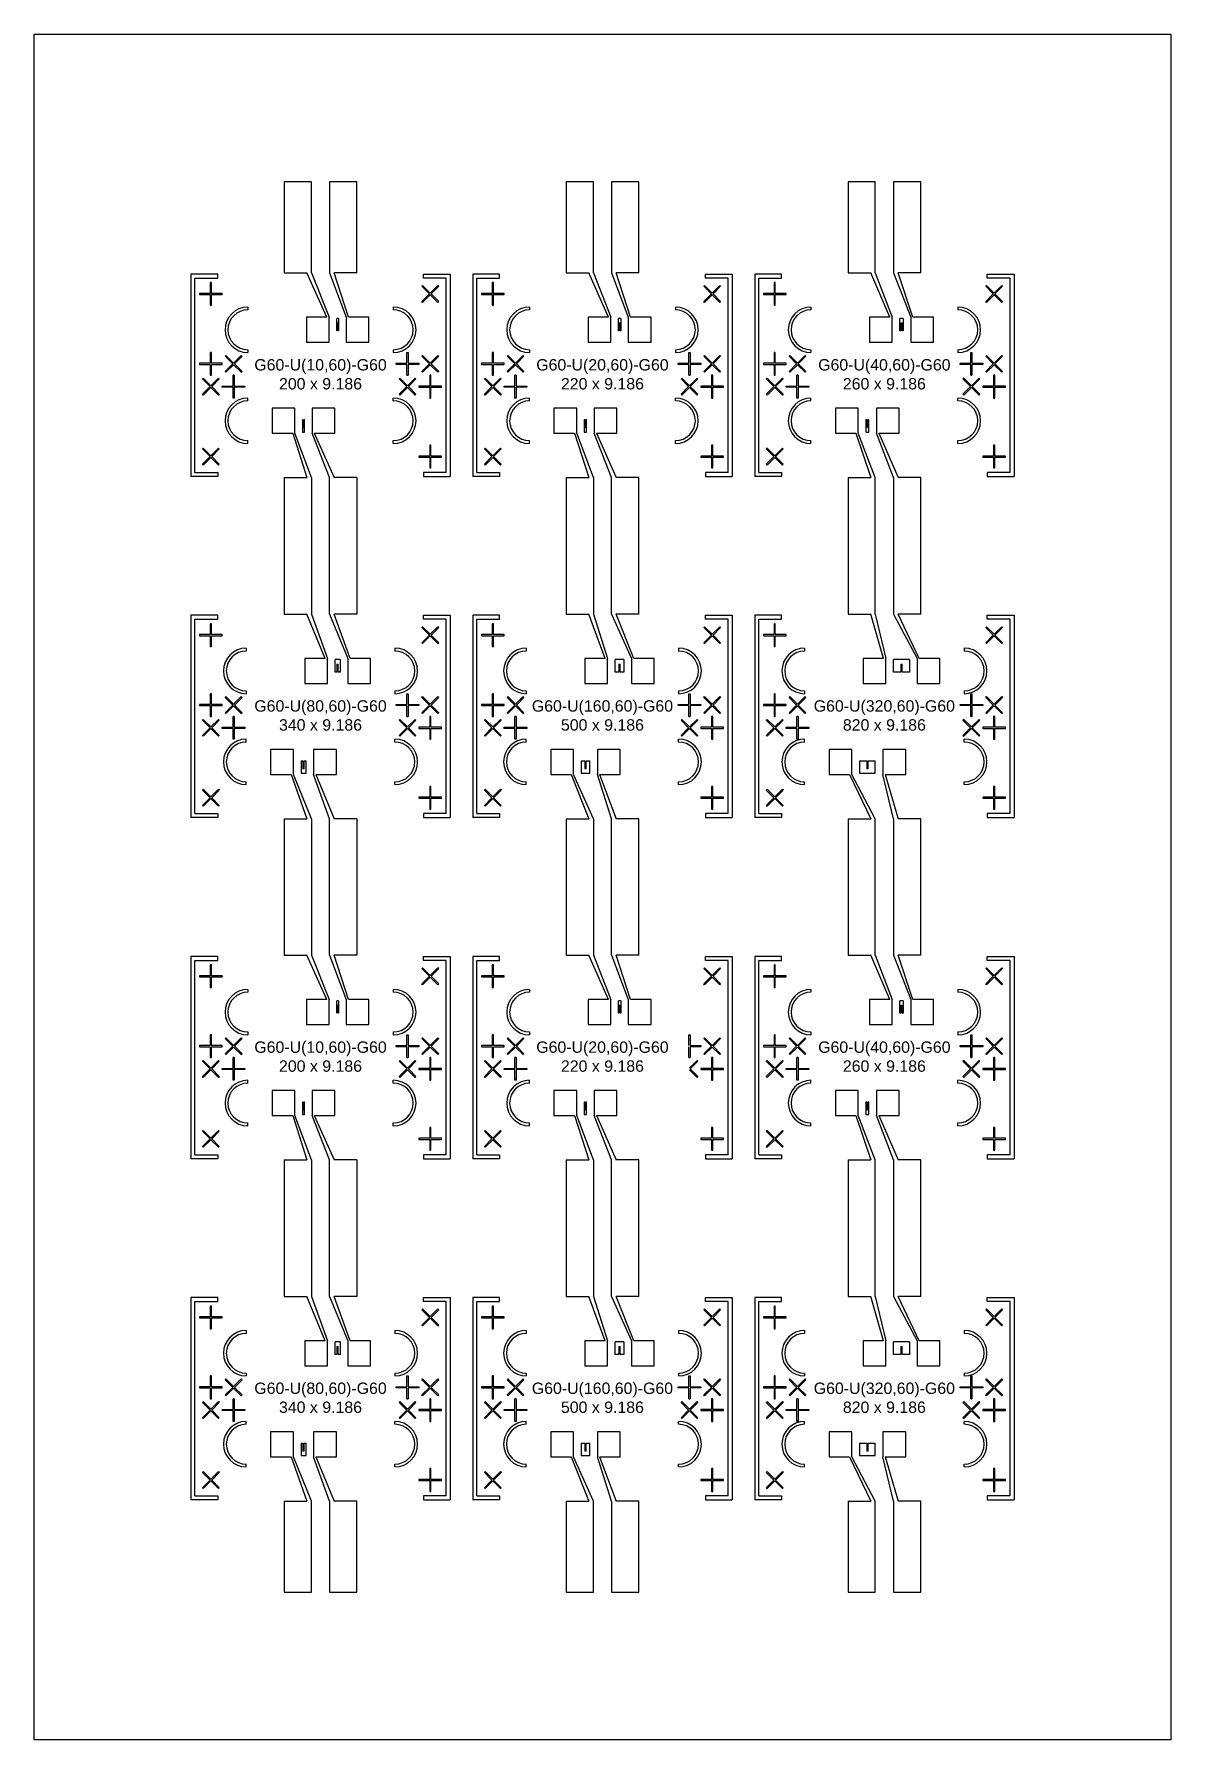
# Model space of a CAD drawing. Header units: inches. Extents: x -271009 to 5700, y -37000 to 38138.
# Drawn here: x -271009 to -221009, y -36862 to 38138 of the extents above; entities that cross this region are included whole.
import ezdxf

# ---------------------------------------------------------------- set-up
doc = ezdxf.new("R2010")
doc.units = ezdxf.units.IN
doc.header["$MEASUREMENT"] = 0
doc.styles.get("Standard").update_dxf_attribs({"font": 'arial.ttf'})

msp = doc.modelspace()

# ---------------------------------------------------------------- texts
at = {"char_height": 500, "attachment_point": 1}
for s, insert in [('\\A1;\\pxqc;{\\fSwis721 BdOul BT|b0|i0|c0|p82;G60-U(10,60)-G60\\P200 x 9.186}', (-262868, 23848)), ('\\A1;\\pxqc;{\\fSwis721 BdOul BT|b0|i0|c0|p82;G60-U(20,60)-G60\\P220 x 9.186}', (-250468, 23848)), ('\\A1;\\pxqc;{\\fSwis721 BdOul BT|b0|i0|c0|p82;G60-U(40,60)-G60\\P260 x 9.186}', (-238068, 23848)), ('\\A1;\\pxqc;{\\fSwis721 BdOul BT|b0|i0|c0|p82;G60-U(80,60)-G60\\P340 x 9.186}', (-262868, 8848)), ('\\A1;\\pxqc;{\\fSwis721 BdOul BT|b0|i0|c0|p82;G60-U(160,60)-G60\\P500 x 9.186}', (-250468, 8848)), ('\\A1;\\pxqc;{\\fSwis721 BdOul BT|b0|i0|c0|p82;G60-U(320,60)-G60\\P820 x 9.186}', (-238068, 8848)), ('\\A1;\\pxqc;{\\fSwis721 BdOul BT|b0|i0|c0|p82;G60-U(10,60)-G60\\P200 x 9.186}', (-262868, -6152)), ('\\A1;\\pxqc;{\\fSwis721 BdOul BT|b0|i0|c0|p82;G60-U(20,60)-G60\\P220 x 9.186}', (-250468, -6152)), ('\\A1;\\pxqc;{\\fSwis721 BdOul BT|b0|i0|c0|p82;G60-U(40,60)-G60\\P260 x 9.186}', (-238068, -6152)), ('\\A1;\\pxqc;{\\fSwis721 BdOul BT|b0|i0|c0|p82;G60-U(80,60)-G60\\P340 x 9.186}', (-262868, -21152)), ('\\A1;\\pxqc;{\\fSwis721 BdOul BT|b0|i0|c0|p82;G60-U(160,60)-G60\\P500 x 9.186}', (-250468, -21152)), ('\\A1;\\pxqc;{\\fSwis721 BdOul BT|b0|i0|c0|p82;G60-U(320,60)-G60\\P820 x 9.186}', (-238068, -21152))]:
    msp.add_mtext_dynamic_manual_height_columns(s, width=8913.36, gutter_width=1250, heights=[1541], dxfattribs=dict(at, insert=insert))

# ---------------------------------------------------------------- linework, layer by layer
for p, q in [((-262934, 27588), (-264109, 27588)), ((-264109, 27588), (-264109, 18688)), ((-263934, 18863), (-263934, 27413)), ((-263934, 27413), (-262934, 27413)), ((-263209, 27213), (-263259, 27213)), ((-263259, 27213), (-263259, 26738)), ((-263209, 26738), (-263209, 27213)), ((-262934, 27413), (-262934, 27588)), ((-260009, 27638), (-259009, 27638)), ((-258134, 25688), (-259009, 27638)), ((-258809, 27638), (-258034, 25688)), ((-258009, 27638), (-257284, 25688)), ((-256809, 27638), (-257809, 27638)), ((-257184, 25688), (-257809, 27638)), ((-253919, 27084), (-253955, 27049)), ((-253955, 27049), (-253619, 26713)), ((-253584, 26748), (-253919, 27084)), ((-253884, 27413), (-253884, 27588)), ((-253884, 27588), (-252709, 27588)), ((-252884, 27413), (-253884, 27413)), ((-253248, 27084), (-253584, 26748)), ((-253548, 26713), (-253212, 27049)), ((-253212, 27049), (-253248, 27084)), ((-252884, 18863), (-252884, 27413)), ((-252709, 27588), (-252709, 18688)), ((-250534, 27588), (-251709, 27588)), ((-251709, 27588), (-251709, 18688)), ((-251534, 18863), (-251534, 27413)), ((-251534, 27413), (-250534, 27413)), ((-250809, 27213), (-250859, 27213)), ((-250859, 27213), (-250859, 26738)), ((-250809, 26738), (-250809, 27213)), ((-250534, 27413), (-250534, 27588)), ((-247609, 27638), (-246609, 27638)), ((-245744, 25688), (-246609, 27638)), ((-246409, 27638), (-245644, 25688)), ((-245609, 27638), (-244874, 25688)), ((-244409, 27638), (-245409, 27638)), ((-244774, 25688), (-245409, 27638)), ((-241519, 27084), (-241555, 27049)), ((-241555, 27049), (-241219, 26713)), ((-241184, 26748), (-241519, 27084)), ((-241484, 27413), (-241484, 27588)), ((-241484, 27588), (-240309, 27588)), ((-240484, 27413), (-241484, 27413)), ((-240848, 27084), (-241184, 26748)), ((-241148, 26713), (-240812, 27049)), ((-240812, 27049), (-240848, 27084)), ((-240484, 18863), (-240484, 27413)), ((-240309, 27588), (-240309, 18688)), ((-238134, 27588), (-239309, 27588)), ((-239309, 27588), (-239309, 18688)), ((-239134, 18863), (-239134, 27413)), ((-239134, 27413), (-238134, 27413)), ((-238409, 27213), (-238459, 27213)), ((-238459, 27213), (-238459, 26738)), ((-238409, 26738), (-238409, 27213)), ((-238134, 27413), (-238134, 27588)), ((-235209, 27638), (-234209, 27638)), ((-233364, 25688), (-234209, 27638)), ((-234009, 27638), (-233264, 25688)), ((-233209, 27638), (-232454, 25688)), ((-232009, 27638), (-233009, 27638)), ((-232354, 25688), (-233009, 27638)), ((-229119, 27084), (-229155, 27049)), ((-229155, 27049), (-228819, 26713)), ((-228784, 26748), (-229119, 27084)), ((-229084, 27413), (-229084, 27588)), ((-229084, 27588), (-227909, 27588)), ((-228084, 27413), (-229084, 27413)), ((-228448, 27084), (-228784, 26748)), ((-228748, 26713), (-228412, 27049)), ((-228412, 27049), (-228448, 27084)), ((-228084, 18863), (-228084, 27413)), ((-227909, 27588), (-227909, 18688)), ((-263259, 26738), (-263734, 26738)), ((-263734, 26738), (-263734, 26688)), ((-263734, 26688), (-263259, 26688)), ((-263259, 26688), (-263259, 26213)), ((-262734, 26738), (-263209, 26738)), ((-263209, 26213), (-263209, 26688)), ((-263209, 26688), (-262734, 26688)), ((-262734, 26738), (-262734, 26688)), ((-253619, 26713), (-253955, 26377)), ((-253919, 26342), (-253955, 26377)), ((-253919, 26342), (-253584, 26677)), ((-253584, 26677), (-253248, 26342)), ((-253212, 26377), (-253548, 26713)), ((-253248, 26342), (-253212, 26377)), ((-250859, 26738), (-251334, 26738)), ((-251334, 26738), (-251334, 26688)), ((-251334, 26688), (-250859, 26688)), ((-250859, 26688), (-250859, 26213)), ((-250334, 26738), (-250809, 26738)), ((-250809, 26213), (-250809, 26688)), ((-250809, 26688), (-250334, 26688)), ((-250334, 26688), (-250334, 26738)), ((-241219, 26713), (-241555, 26377)), ((-241519, 26342), (-241555, 26377)), ((-241519, 26342), (-241184, 26677)), ((-241184, 26677), (-240848, 26342)), ((-240812, 26377), (-241148, 26713)), ((-240848, 26342), (-240812, 26377)), ((-238459, 26738), (-238934, 26738)), ((-238934, 26738), (-238934, 26688)), ((-238934, 26688), (-238459, 26688)), ((-238459, 26688), (-238459, 26213)), ((-237934, 26738), (-238409, 26738)), ((-238409, 26213), (-238409, 26688)), ((-238409, 26688), (-237934, 26688)), ((-237934, 26688), (-237934, 26738)), ((-228819, 26713), (-229155, 26377)), ((-229119, 26342), (-229155, 26377)), ((-229119, 26342), (-228784, 26677)), ((-228784, 26677), (-228448, 26342)), ((-228412, 26377), (-228748, 26713)), ((-228448, 26342), (-228412, 26377)), ((-263259, 26213), (-263209, 26213)), ((-261609, 26138), (-261609, 26013)), ((-255209, 26138), (-255209, 26013)), ((-250859, 26213), (-250809, 26213)), ((-249219, 26138), (-249219, 26013)), ((-242799, 26138), (-242799, 26013)), ((-238459, 26213), (-238409, 26213)), ((-236839, 26138), (-236839, 26013)), ((-230379, 26138), (-230379, 26013)), ((-263209, 24138), (-263259, 24138)), ((-263259, 24138), (-263259, 23663)), ((-263209, 23663), (-263209, 24138)), ((-262569, 24009), (-262605, 23974)), ((-262234, 23673), (-262569, 24009)), ((-261898, 24009), (-262234, 23673)), ((-261880, 23991), (-261898, 24009)), ((-261609, 24263), (-261609, 24138)), ((-255209, 24263), (-255209, 24138)), ((-254609, 23663), (-254609, 24138)), ((-254609, 24138), (-254559, 24138)), ((-254559, 24138), (-254559, 23663)), ((-253955, 23974), (-253919, 24009)), ((-253919, 24009), (-253584, 23673)), ((-253584, 23673), (-253248, 24009)), ((-253248, 24009), (-253212, 23974)), ((-250809, 24138), (-250859, 24138)), ((-250859, 24138), (-250859, 23663)), ((-250809, 23663), (-250809, 24138)), ((-250169, 24009), (-250205, 23974)), ((-249834, 23673), (-250169, 24009)), ((-249498, 24009), (-249834, 23673)), ((-249480, 23991), (-249498, 24009)), ((-249219, 24263), (-249219, 24138)), ((-242799, 24263), (-242799, 24138)), ((-242209, 23663), (-242209, 24138)), ((-242209, 24138), (-242159, 24138)), ((-242159, 24138), (-242159, 23663)), ((-241555, 23974), (-241519, 24009)), ((-241519, 24009), (-241184, 23673)), ((-241184, 23673), (-240848, 24009)), ((-240848, 24009), (-240812, 23974)), ((-238409, 24138), (-238459, 24138)), ((-238459, 24138), (-238459, 23663)), ((-238409, 23663), (-238409, 24138)), ((-237769, 24009), (-237805, 23974)), ((-237434, 23673), (-237769, 24009)), ((-237098, 24009), (-237434, 23673)), ((-237080, 23991), (-237098, 24009)), ((-236839, 24263), (-236839, 24138)), ((-230379, 24263), (-230379, 24138)), ((-229809, 23663), (-229809, 24138)), ((-229809, 24138), (-229759, 24138)), ((-229759, 24138), (-229759, 23663)), ((-229155, 23974), (-229119, 24009)), ((-229119, 24009), (-228784, 23673)), ((-228784, 23673), (-228448, 24009)), ((-228448, 24009), (-228412, 23974)), ((-263259, 23663), (-263734, 23663)), ((-263734, 23663), (-263734, 23613)), ((-263734, 23613), (-263259, 23613)), ((-263259, 23613), (-263259, 23138)), ((-262734, 23663), (-263209, 23663)), ((-263209, 23138), (-263209, 23613)), ((-263209, 23613), (-262734, 23613)), ((-262734, 23613), (-262734, 23663)), ((-262605, 23974), (-262269, 23638)), ((-262269, 23638), (-262605, 23302)), ((-262605, 23302), (-262569, 23267)), ((-262569, 23267), (-262234, 23602)), ((-262234, 23602), (-261898, 23267)), ((-262198, 23638), (-261862, 23974)), ((-261862, 23302), (-262198, 23638)), ((-261898, 23267), (-261862, 23302)), ((-261862, 23974), (-261880, 23991)), ((-255084, 23613), (-255084, 23663)), ((-255084, 23663), (-254609, 23663)), ((-254609, 23613), (-255084, 23613)), ((-254609, 23138), (-254609, 23613)), ((-254559, 23663), (-254084, 23663)), ((-254084, 23613), (-254559, 23613)), ((-254559, 23613), (-254559, 23138)), ((-254084, 23663), (-254084, 23613)), ((-253619, 23638), (-253955, 23974)), ((-253955, 23302), (-253619, 23638)), ((-253919, 23267), (-253955, 23302)), ((-253584, 23602), (-253919, 23267)), ((-253248, 23267), (-253584, 23602)), ((-253212, 23974), (-253548, 23638)), ((-253548, 23638), (-253212, 23302)), ((-253230, 23284), (-253248, 23267)), ((-253212, 23302), (-253230, 23284)), ((-250859, 23663), (-251334, 23663)), ((-251334, 23663), (-251334, 23613)), ((-251334, 23613), (-250859, 23613)), ((-250859, 23613), (-250859, 23138)), ((-250334, 23663), (-250809, 23663)), ((-250809, 23138), (-250809, 23613)), ((-250809, 23613), (-250334, 23613)), ((-250334, 23613), (-250334, 23663)), ((-250205, 23974), (-249869, 23638)), ((-249869, 23638), (-250205, 23302)), ((-250205, 23302), (-250169, 23267)), ((-250169, 23267), (-249834, 23602)), ((-249834, 23602), (-249498, 23267)), ((-249798, 23638), (-249462, 23974)), ((-249462, 23302), (-249798, 23638)), ((-249498, 23267), (-249462, 23302)), ((-249462, 23974), (-249480, 23991)), ((-242684, 23613), (-242684, 23663)), ((-242684, 23663), (-242209, 23663)), ((-242209, 23613), (-242684, 23613)), ((-242209, 23138), (-242209, 23613)), ((-242159, 23663), (-241684, 23663)), ((-241684, 23613), (-242159, 23613)), ((-242159, 23613), (-242159, 23138)), ((-241684, 23663), (-241684, 23613)), ((-241219, 23638), (-241555, 23974)), ((-241555, 23302), (-241219, 23638)), ((-241519, 23267), (-241555, 23302)), ((-241184, 23602), (-241519, 23267)), ((-240848, 23267), (-241184, 23602)), ((-240812, 23974), (-241148, 23638)), ((-241148, 23638), (-240812, 23302)), ((-240830, 23284), (-240848, 23267)), ((-240812, 23302), (-240830, 23284)), ((-238459, 23663), (-238934, 23663)), ((-238934, 23663), (-238934, 23613)), ((-238934, 23613), (-238459, 23613)), ((-238459, 23613), (-238459, 23138)), ((-237934, 23663), (-238409, 23663)), ((-238409, 23138), (-238409, 23613)), ((-238409, 23613), (-237934, 23613)), ((-237934, 23613), (-237934, 23663)), ((-237805, 23974), (-237469, 23638)), ((-237469, 23638), (-237805, 23302)), ((-237805, 23302), (-237769, 23267)), ((-237769, 23267), (-237434, 23602)), ((-237434, 23602), (-237098, 23267)), ((-237398, 23638), (-237062, 23974)), ((-237062, 23302), (-237398, 23638)), ((-237098, 23267), (-237062, 23302)), ((-237062, 23974), (-237080, 23991)), ((-230284, 23613), (-230284, 23663)), ((-230284, 23663), (-229809, 23663)), ((-229809, 23613), (-230284, 23613)), ((-229809, 23138), (-229809, 23613)), ((-229759, 23663), (-229284, 23663)), ((-229284, 23613), (-229759, 23613)), ((-229759, 23613), (-229759, 23138)), ((-229284, 23663), (-229284, 23613)), ((-228819, 23638), (-229155, 23974)), ((-229155, 23302), (-228819, 23638)), ((-229119, 23267), (-229155, 23302)), ((-228784, 23602), (-229119, 23267)), ((-228448, 23267), (-228784, 23602)), ((-228412, 23974), (-228748, 23638)), ((-228748, 23638), (-228412, 23302)), ((-228430, 23284), (-228448, 23267)), ((-228412, 23302), (-228430, 23284)), ((-263605, 22974), (-263587, 22991)), ((-263269, 22638), (-263605, 22974)), ((-263605, 22302), (-263269, 22638)), ((-263587, 22991), (-263569, 23009)), ((-263569, 23009), (-263234, 22673)), ((-263234, 22602), (-263569, 22267)), ((-263259, 23138), (-263209, 23138)), ((-263234, 22673), (-262898, 23009)), ((-262898, 22267), (-263234, 22602)), ((-262862, 22974), (-263198, 22638)), ((-263198, 22638), (-262862, 22302)), ((-262898, 23009), (-262862, 22974)), ((-262734, 22663), (-262259, 22663)), ((-262734, 22613), (-262734, 22663)), ((-262259, 22613), (-262734, 22613)), ((-262259, 22663), (-262259, 23138)), ((-262209, 23138), (-262259, 23138)), ((-262259, 22138), (-262259, 22613)), ((-262209, 23138), (-262209, 22663)), ((-262209, 22663), (-261734, 22663)), ((-261734, 22613), (-262209, 22613)), ((-262209, 22613), (-262209, 22138)), ((-261734, 22663), (-261734, 22613)), ((-254919, 23009), (-254955, 22974)), ((-254955, 22974), (-254619, 22638)), ((-254619, 22638), (-254955, 22302)), ((-254584, 22673), (-254919, 23009)), ((-254919, 22267), (-254584, 22602)), ((-254609, 23138), (-254559, 23138)), ((-254248, 23009), (-254584, 22673)), ((-254584, 22602), (-254248, 22267)), ((-254548, 22638), (-254212, 22974)), ((-254212, 22302), (-254548, 22638)), ((-254212, 22974), (-254248, 23009)), ((-254084, 22663), (-254084, 22613)), ((-253609, 22663), (-254084, 22663)), ((-254084, 22613), (-253609, 22613)), ((-253559, 23138), (-253609, 23138)), ((-253609, 23138), (-253609, 22663)), ((-253609, 22613), (-253609, 22138)), ((-253559, 22663), (-253559, 23138)), ((-253084, 22663), (-253559, 22663)), ((-253559, 22138), (-253559, 22613)), ((-253559, 22613), (-253084, 22613)), ((-253084, 22613), (-253084, 22663)), ((-251205, 22974), (-251187, 22991)), ((-250869, 22638), (-251205, 22974)), ((-251205, 22302), (-250869, 22638)), ((-251187, 22991), (-251169, 23009)), ((-251169, 23009), (-250834, 22673)), ((-250834, 22602), (-251169, 22267)), ((-250859, 23138), (-250809, 23138)), ((-250834, 22673), (-250498, 23009)), ((-250498, 22267), (-250834, 22602)), ((-250462, 22974), (-250798, 22638)), ((-250798, 22638), (-250462, 22302)), ((-250498, 23009), (-250462, 22974)), ((-250334, 22663), (-249859, 22663)), ((-250334, 22613), (-250334, 22663)), ((-249859, 22613), (-250334, 22613)), ((-249859, 22663), (-249859, 23138)), ((-249809, 23138), (-249859, 23138)), ((-249859, 22138), (-249859, 22613)), ((-249809, 23138), (-249809, 22663)), ((-249809, 22663), (-249334, 22663)), ((-249334, 22613), (-249809, 22613)), ((-249809, 22613), (-249809, 22138)), ((-249334, 22663), (-249334, 22613)), ((-242519, 23009), (-242555, 22974)), ((-242555, 22974), (-242219, 22638)), ((-242219, 22638), (-242555, 22302)), ((-242184, 22673), (-242519, 23009)), ((-242519, 22267), (-242184, 22602)), ((-242209, 23138), (-242159, 23138)), ((-241848, 23009), (-242184, 22673)), ((-242184, 22602), (-241848, 22267)), ((-242148, 22638), (-241812, 22974)), ((-241812, 22302), (-242148, 22638)), ((-241812, 22974), (-241848, 23009)), ((-241684, 22663), (-241684, 22613)), ((-241209, 22663), (-241684, 22663)), ((-241684, 22613), (-241209, 22613)), ((-241159, 23138), (-241209, 23138)), ((-241209, 23138), (-241209, 22663)), ((-241209, 22613), (-241209, 22138)), ((-241159, 22663), (-241159, 23138)), ((-240684, 22663), (-241159, 22663)), ((-241159, 22138), (-241159, 22613)), ((-241159, 22613), (-240684, 22613)), ((-240684, 22613), (-240684, 22663)), ((-238805, 22974), (-238787, 22991)), ((-238469, 22638), (-238805, 22974)), ((-238805, 22302), (-238469, 22638)), ((-238787, 22991), (-238769, 23009)), ((-238769, 23009), (-238434, 22673)), ((-238434, 22602), (-238769, 22267)), ((-238459, 23138), (-238409, 23138)), ((-238434, 22673), (-238098, 23009)), ((-238098, 22267), (-238434, 22602)), ((-238062, 22974), (-238398, 22638)), ((-238398, 22638), (-238062, 22302)), ((-238098, 23009), (-238062, 22974)), ((-237934, 22663), (-237459, 22663)), ((-237934, 22613), (-237934, 22663)), ((-237459, 22613), (-237934, 22613)), ((-237459, 22663), (-237459, 23138)), ((-237409, 23138), (-237459, 23138)), ((-237459, 22138), (-237459, 22613)), ((-237409, 23138), (-237409, 22663)), ((-237409, 22663), (-236934, 22663)), ((-236934, 22613), (-237409, 22613)), ((-237409, 22613), (-237409, 22138)), ((-236934, 22663), (-236934, 22613)), ((-230119, 23009), (-230155, 22974)), ((-230155, 22974), (-229819, 22638)), ((-229819, 22638), (-230155, 22302)), ((-229784, 22673), (-230119, 23009)), ((-230119, 22267), (-229784, 22602)), ((-229809, 23138), (-229759, 23138)), ((-229448, 23009), (-229784, 22673)), ((-229784, 22602), (-229448, 22267)), ((-229748, 22638), (-229412, 22974)), ((-229412, 22302), (-229748, 22638)), ((-229412, 22974), (-229448, 23009)), ((-229284, 22663), (-229284, 22613)), ((-228809, 22663), (-229284, 22663)), ((-229284, 22613), (-228809, 22613)), ((-228759, 23138), (-228809, 23138)), ((-228809, 23138), (-228809, 22663)), ((-228809, 22613), (-228809, 22138)), ((-228759, 22663), (-228759, 23138)), ((-228284, 22663), (-228759, 22663)), ((-228759, 22138), (-228759, 22613)), ((-228759, 22613), (-228284, 22613)), ((-228284, 22613), (-228284, 22663)), ((-263569, 22267), (-263605, 22302)), ((-262862, 22302), (-262898, 22267)), ((-262209, 22138), (-262259, 22138)), ((-261609, 22013), (-261609, 22138)), ((-255209, 22013), (-255209, 22138)), ((-254955, 22302), (-254919, 22267)), ((-254248, 22267), (-254212, 22302)), ((-253609, 22138), (-253559, 22138)), ((-251169, 22267), (-251205, 22302)), ((-250462, 22302), (-250498, 22267)), ((-249809, 22138), (-249859, 22138)), ((-249219, 22013), (-249219, 22138)), ((-242799, 22013), (-242799, 22138)), ((-242555, 22302), (-242519, 22267)), ((-241848, 22267), (-241812, 22302)), ((-241209, 22138), (-241159, 22138)), ((-238769, 22267), (-238805, 22302)), ((-238062, 22302), (-238098, 22267)), ((-237409, 22138), (-237459, 22138)), ((-236839, 22013), (-236839, 22138)), ((-230379, 22013), (-230379, 22138)), ((-230155, 22302), (-230119, 22267)), ((-229448, 22267), (-229412, 22302)), ((-228809, 22138), (-228759, 22138)), ((-261609, 20138), (-261609, 20263)), ((-259634, 20588), (-259009, 18638)), ((-258809, 18638), (-259534, 20588)), ((-258009, 18638), (-258784, 20588)), ((-258684, 20588), (-257809, 18638)), ((-255209, 20138), (-255209, 20263)), ((-249219, 20138), (-249219, 20263)), ((-247244, 20588), (-246609, 18638)), ((-246409, 18638), (-247144, 20588)), ((-245609, 18638), (-246374, 20588)), ((-246274, 20588), (-245409, 18638)), ((-242799, 20138), (-242799, 20263)), ((-236839, 20138), (-236839, 20263)), ((-234864, 20588), (-234209, 18638)), ((-234009, 18638), (-234764, 20588)), ((-233209, 18638), (-233954, 20588)), ((-233854, 20588), (-233009, 18638)), ((-230379, 20138), (-230379, 20263)), ((-263569, 19934), (-263605, 19899)), ((-263605, 19899), (-263269, 19563)), ((-263269, 19563), (-263605, 19227)), ((-263234, 19598), (-263569, 19934)), ((-263569, 19192), (-263234, 19527)), ((-262898, 19934), (-263234, 19598)), ((-263234, 19527), (-262898, 19192)), ((-263198, 19563), (-262862, 19899)), ((-262862, 19227), (-263198, 19563)), ((-262898, 19934), (-262862, 19899)), ((-254084, 19588), (-254084, 19538)), ((-253609, 19588), (-254084, 19588)), ((-254084, 19538), (-253609, 19538)), ((-253559, 20063), (-253609, 20063)), ((-253609, 20063), (-253609, 19588)), ((-253609, 19538), (-253609, 19063)), ((-253559, 19588), (-253559, 20063)), ((-253084, 19588), (-253559, 19588)), ((-253559, 19063), (-253559, 19538)), ((-253559, 19538), (-253084, 19538)), ((-253084, 19538), (-253084, 19588)), ((-251169, 19934), (-251205, 19899)), ((-251205, 19899), (-250869, 19563)), ((-250869, 19563), (-251205, 19227)), ((-250834, 19598), (-251169, 19934)), ((-251169, 19192), (-250834, 19527)), ((-250498, 19934), (-250834, 19598)), ((-250834, 19527), (-250498, 19192)), ((-250798, 19563), (-250462, 19899)), ((-250462, 19227), (-250798, 19563)), ((-250498, 19934), (-250462, 19899)), ((-241684, 19588), (-241684, 19538)), ((-241209, 19588), (-241684, 19588)), ((-241684, 19538), (-241209, 19538)), ((-241159, 20063), (-241209, 20063)), ((-241209, 20063), (-241209, 19588)), ((-241209, 19538), (-241209, 19063)), ((-241159, 19588), (-241159, 20063)), ((-240684, 19588), (-241159, 19588)), ((-241159, 19063), (-241159, 19538)), ((-241159, 19538), (-240684, 19538)), ((-240684, 19538), (-240684, 19588)), ((-238769, 19934), (-238805, 19899)), ((-238805, 19899), (-238469, 19563)), ((-238469, 19563), (-238805, 19227)), ((-238434, 19598), (-238769, 19934)), ((-238769, 19192), (-238434, 19527)), ((-238098, 19934), (-238434, 19598)), ((-238434, 19527), (-238098, 19192)), ((-238398, 19563), (-238062, 19899)), ((-238062, 19227), (-238398, 19563)), ((-238098, 19934), (-238062, 19899)), ((-229284, 19588), (-229284, 19538)), ((-228809, 19588), (-229284, 19588)), ((-229284, 19538), (-228809, 19538)), ((-228759, 20063), (-228809, 20063)), ((-228809, 20063), (-228809, 19588)), ((-228809, 19538), (-228809, 19063)), ((-228759, 19588), (-228759, 20063)), ((-228284, 19588), (-228759, 19588)), ((-228759, 19063), (-228759, 19538)), ((-228759, 19538), (-228284, 19538)), ((-228284, 19538), (-228284, 19588)), ((-263934, 18863), (-262934, 18863)), ((-263605, 19227), (-263569, 19192)), ((-262934, 18863), (-262934, 18688)), ((-262898, 19192), (-262862, 19227)), ((-252884, 18863), (-253884, 18863)), ((-253884, 18863), (-253884, 18688)), ((-253609, 19063), (-253559, 19063)), ((-251534, 18863), (-250534, 18863)), ((-251205, 19227), (-251169, 19192)), ((-250534, 18863), (-250534, 18688)), ((-250498, 19192), (-250462, 19227)), ((-240484, 18863), (-241484, 18863)), ((-241484, 18863), (-241484, 18688)), ((-241209, 19063), (-241159, 19063)), ((-239134, 18863), (-238134, 18863)), ((-238805, 19227), (-238769, 19192)), ((-238134, 18863), (-238134, 18688)), ((-238098, 19192), (-238062, 19227)), ((-228084, 18863), (-229084, 18863)), ((-229084, 18863), (-229084, 18688)), ((-228809, 19063), (-228759, 19063)), ((-262934, 18688), (-264109, 18688)), ((-260009, 18638), (-259009, 18638)), ((-260009, 18638), (-260009, 12638)), ((-258809, 18638), (-258809, 12638)), ((-258009, 12638), (-258009, 18638)), ((-256809, 18638), (-257809, 18638)), ((-256809, 18638), (-256809, 12638)), ((-253884, 18688), (-252709, 18688)), ((-250534, 18688), (-251709, 18688)), ((-247609, 18638), (-246609, 18638)), ((-247609, 18638), (-247609, 12638)), ((-246409, 18638), (-246409, 12638)), ((-245609, 12638), (-245609, 18638)), ((-244409, 18638), (-245409, 18638)), ((-244409, 12638), (-244409, 18638)), ((-241484, 18688), (-240309, 18688)), ((-238134, 18688), (-239309, 18688)), ((-235209, 18638), (-234209, 18638)), ((-235209, 18638), (-235209, 12638)), ((-234009, 12638), (-234009, 18638)), ((-233209, 18638), (-233209, 12638)), ((-232009, 18638), (-233009, 18638)), ((-232009, 12638), (-232009, 18638)), ((-229084, 18688), (-227909, 18688)), ((-262934, 12588), (-264109, 12588)), ((-264109, 12588), (-264109, 3688)), ((-263934, 3863), (-263934, 12413)), ((-263934, 12413), (-262934, 12413)), ((-263209, 12213), (-263259, 12213)), ((-263259, 12213), (-263259, 11738)), ((-263209, 11738), (-263209, 12213)), ((-262934, 12413), (-262934, 12588)), ((-260009, 12638), (-259009, 12638)), ((-258204, 10688), (-259009, 12638)), ((-258809, 12638), (-258104, 10688)), ((-258009, 12638), (-257214, 10688)), ((-256809, 12638), (-257809, 12638)), ((-257114, 10688), (-257809, 12638)), ((-253919, 12084), (-253955, 12049)), ((-253955, 12049), (-253619, 11713)), ((-253584, 11748), (-253919, 12084)), ((-253884, 12413), (-253884, 12588)), ((-253884, 12588), (-252709, 12588)), ((-252884, 12413), (-253884, 12413)), ((-253248, 12084), (-253584, 11748)), ((-253548, 11713), (-253212, 12049)), ((-253212, 12049), (-253248, 12084)), ((-252884, 3863), (-252884, 12413)), ((-252709, 12588), (-252709, 3688)), ((-250534, 12588), (-251709, 12588)), ((-251709, 12588), (-251709, 3688)), ((-251534, 3863), (-251534, 12413)), ((-251534, 12413), (-250534, 12413)), ((-250809, 12213), (-250859, 12213)), ((-250859, 12213), (-250859, 11738)), ((-250809, 11738), (-250809, 12213)), ((-250534, 12413), (-250534, 12588)), ((-247609, 12638), (-246609, 12638)), ((-245884, 10688), (-246609, 12638)), ((-246409, 12638), (-245784, 10688)), ((-245609, 12638), (-244734, 10688)), ((-244409, 12638), (-245409, 12638)), ((-244634, 10688), (-245409, 12638)), ((-241519, 12084), (-241555, 12049)), ((-241555, 12049), (-241219, 11713)), ((-241184, 11748), (-241519, 12084)), ((-241484, 12413), (-241484, 12588)), ((-241484, 12588), (-240309, 12588)), ((-240484, 12413), (-241484, 12413)), ((-240848, 12084), (-241184, 11748)), ((-241148, 11713), (-240812, 12049)), ((-240812, 12049), (-240848, 12084)), ((-240484, 3863), (-240484, 12413)), ((-240309, 12588), (-240309, 3688)), ((-238134, 12588), (-239309, 12588)), ((-239309, 12588), (-239309, 3688)), ((-239134, 3863), (-239134, 12413)), ((-239134, 12413), (-238134, 12413)), ((-238409, 12213), (-238459, 12213)), ((-238459, 12213), (-238459, 11738)), ((-238409, 11738), (-238409, 12213)), ((-238134, 12413), (-238134, 12588)), ((-235209, 12638), (-234209, 12638)), ((-233644, 10688), (-234209, 12638)), ((-234009, 12638), (-233544, 10688)), ((-233209, 12638), (-232174, 10688)), ((-232009, 12638), (-233009, 12638)), ((-232074, 10688), (-233009, 12638)), ((-229119, 12084), (-229155, 12049)), ((-229155, 12049), (-228819, 11713)), ((-228784, 11748), (-229119, 12084)), ((-229084, 12413), (-229084, 12588)), ((-229084, 12588), (-227909, 12588)), ((-228084, 12413), (-229084, 12413)), ((-228448, 12084), (-228784, 11748)), ((-228748, 11713), (-228412, 12049)), ((-228412, 12049), (-228448, 12084)), ((-228084, 3863), (-228084, 12413)), ((-227909, 12588), (-227909, 3688)), ((-263259, 11738), (-263734, 11738)), ((-263734, 11738), (-263734, 11688)), ((-263734, 11688), (-263259, 11688)), ((-263259, 11688), (-263259, 11213)), ((-262734, 11738), (-263209, 11738)), ((-263209, 11213), (-263209, 11688)), ((-263209, 11688), (-262734, 11688)), ((-262734, 11688), (-262734, 11738)), ((-253619, 11713), (-253955, 11377)), ((-253919, 11342), (-253955, 11377)), ((-253919, 11342), (-253584, 11677)), ((-253584, 11677), (-253248, 11342)), ((-253212, 11377), (-253548, 11713)), ((-253248, 11342), (-253212, 11377)), ((-250859, 11738), (-251334, 11738)), ((-251334, 11738), (-251334, 11688)), ((-251334, 11688), (-250859, 11688)), ((-250859, 11688), (-250859, 11213)), ((-250334, 11738), (-250809, 11738)), ((-250809, 11213), (-250809, 11688)), ((-250809, 11688), (-250334, 11688)), ((-250334, 11688), (-250334, 11738)), ((-241219, 11713), (-241555, 11377)), ((-241519, 11342), (-241555, 11377)), ((-241519, 11342), (-241184, 11677)), ((-241184, 11677), (-240848, 11342)), ((-240812, 11377), (-241148, 11713)), ((-240848, 11342), (-240812, 11377)), ((-238459, 11738), (-238934, 11738)), ((-238934, 11738), (-238934, 11688)), ((-238934, 11688), (-238459, 11688)), ((-238459, 11688), (-238459, 11213)), ((-237934, 11738), (-238409, 11738)), ((-238409, 11213), (-238409, 11688)), ((-238409, 11688), (-237934, 11688)), ((-237934, 11688), (-237934, 11738)), ((-228819, 11713), (-229155, 11377)), ((-229119, 11342), (-229155, 11377)), ((-229119, 11342), (-228784, 11677)), ((-228784, 11677), (-228448, 11342)), ((-228412, 11377), (-228748, 11713)), ((-228448, 11342), (-228412, 11377)), ((-263259, 11213), (-263209, 11213)), ((-261679, 11138), (-261679, 11013)), ((-255139, 11138), (-255139, 11013)), ((-250859, 11213), (-250809, 11213)), ((-249359, 11138), (-249359, 11013)), ((-242659, 11138), (-242659, 11013)), ((-238459, 11213), (-238409, 11213)), ((-237119, 11138), (-237119, 11013)), ((-230099, 11138), (-230099, 11013)), ((-263209, 9138), (-263259, 9138)), ((-263259, 9138), (-263259, 8663)), ((-263209, 8663), (-263209, 9138)), ((-262569, 9009), (-262605, 8974)), ((-262234, 8673), (-262569, 9009)), ((-261898, 9009), (-262234, 8673)), ((-261880, 8991), (-261898, 9009)), ((-261679, 9263), (-261679, 9138)), ((-255139, 9263), (-255139, 9138)), ((-254609, 8663), (-254609, 9138)), ((-254609, 9138), (-254559, 9138)), ((-254559, 9138), (-254559, 8663)), ((-253955, 8974), (-253919, 9009)), ((-253919, 9009), (-253584, 8673)), ((-253584, 8673), (-253248, 9009)), ((-253248, 9009), (-253212, 8974)), ((-250809, 9138), (-250859, 9138)), ((-250859, 9138), (-250859, 8663)), ((-250809, 8663), (-250809, 9138)), ((-250169, 9009), (-250205, 8974)), ((-249834, 8673), (-250169, 9009)), ((-249498, 9009), (-249834, 8673)), ((-249480, 8991), (-249498, 9009)), ((-249359, 9263), (-249359, 9138)), ((-242659, 9263), (-242659, 9138)), ((-242209, 8663), (-242209, 9138)), ((-242209, 9138), (-242159, 9138)), ((-242159, 9138), (-242159, 8663)), ((-241555, 8974), (-241519, 9009)), ((-241519, 9009), (-241184, 8673)), ((-241184, 8673), (-240848, 9009)), ((-240848, 9009), (-240812, 8974)), ((-238409, 9138), (-238459, 9138)), ((-238459, 9138), (-238459, 8663)), ((-238409, 8663), (-238409, 9138)), ((-237769, 9009), (-237805, 8974)), ((-237434, 8673), (-237769, 9009)), ((-237098, 9009), (-237434, 8673)), ((-237119, 9263), (-237119, 9138)), ((-237080, 8991), (-237098, 9009)), ((-230099, 9263), (-230099, 9138)), ((-229809, 8663), (-229809, 9138)), ((-229809, 9138), (-229759, 9138)), ((-229759, 9138), (-229759, 8663)), ((-229155, 8974), (-229119, 9009)), ((-229119, 9009), (-228784, 8673)), ((-228784, 8673), (-228448, 9009)), ((-228448, 9009), (-228412, 8974)), ((-263259, 8663), (-263734, 8663)), ((-263734, 8663), (-263734, 8613)), ((-263734, 8613), (-263259, 8613)), ((-263259, 8613), (-263259, 8138)), ((-262734, 8663), (-263209, 8663)), ((-263209, 8138), (-263209, 8613)), ((-263209, 8613), (-262734, 8613)), ((-262734, 8613), (-262734, 8663)), ((-262605, 8974), (-262269, 8638)), ((-262269, 8638), (-262605, 8302)), ((-262605, 8302), (-262569, 8267)), ((-262569, 8267), (-262234, 8602)), ((-262234, 8602), (-261898, 8267)), ((-262198, 8638), (-261862, 8974)), ((-261862, 8302), (-262198, 8638)), ((-261898, 8267), (-261862, 8302)), ((-261862, 8974), (-261880, 8991)), ((-255084, 8613), (-255084, 8663)), ((-255084, 8663), (-254609, 8663)), ((-254609, 8613), (-255084, 8613)), ((-254609, 8138), (-254609, 8613)), ((-254559, 8663), (-254084, 8663)), ((-254084, 8613), (-254559, 8613)), ((-254559, 8613), (-254559, 8138)), ((-254084, 8663), (-254084, 8613)), ((-253619, 8638), (-253955, 8974)), ((-253955, 8302), (-253619, 8638)), ((-253919, 8267), (-253955, 8302)), ((-253584, 8602), (-253919, 8267)), ((-253248, 8267), (-253584, 8602)), ((-253212, 8974), (-253548, 8638)), ((-253548, 8638), (-253212, 8302)), ((-253230, 8284), (-253248, 8267)), ((-253212, 8302), (-253230, 8284)), ((-250859, 8663), (-251334, 8663)), ((-251334, 8663), (-251334, 8613)), ((-251334, 8613), (-250859, 8613)), ((-250859, 8613), (-250859, 8138)), ((-250334, 8663), (-250809, 8663)), ((-250809, 8138), (-250809, 8613)), ((-250809, 8613), (-250334, 8613)), ((-250334, 8613), (-250334, 8663)), ((-250205, 8974), (-249869, 8638)), ((-249869, 8638), (-250205, 8302)), ((-250205, 8302), (-250169, 8267)), ((-250169, 8267), (-249834, 8602)), ((-249834, 8602), (-249498, 8267)), ((-249798, 8638), (-249462, 8974)), ((-249462, 8302), (-249798, 8638)), ((-249498, 8267), (-249462, 8302)), ((-249462, 8974), (-249480, 8991)), ((-242684, 8613), (-242684, 8663)), ((-242684, 8663), (-242209, 8663)), ((-242209, 8613), (-242684, 8613)), ((-242209, 8138), (-242209, 8613)), ((-242159, 8663), (-241684, 8663)), ((-241684, 8613), (-242159, 8613)), ((-242159, 8613), (-242159, 8138)), ((-241684, 8663), (-241684, 8613)), ((-241219, 8638), (-241555, 8974)), ((-241555, 8302), (-241219, 8638)), ((-241519, 8267), (-241555, 8302)), ((-241184, 8602), (-241519, 8267)), ((-240848, 8267), (-241184, 8602)), ((-240812, 8974), (-241148, 8638)), ((-241148, 8638), (-240812, 8302)), ((-240830, 8284), (-240848, 8267)), ((-240812, 8302), (-240830, 8284)), ((-238459, 8663), (-238934, 8663)), ((-238934, 8663), (-238934, 8613)), ((-238934, 8613), (-238459, 8613)), ((-238459, 8613), (-238459, 8138)), ((-237934, 8663), (-238409, 8663)), ((-238409, 8138), (-238409, 8613)), ((-238409, 8613), (-237934, 8613)), ((-237934, 8613), (-237934, 8663)), ((-237805, 8974), (-237469, 8638)), ((-237469, 8638), (-237805, 8302)), ((-237805, 8302), (-237769, 8267)), ((-237769, 8267), (-237434, 8602)), ((-237434, 8602), (-237098, 8267)), ((-237398, 8638), (-237062, 8974)), ((-237062, 8302), (-237398, 8638)), ((-237098, 8267), (-237062, 8302)), ((-237062, 8974), (-237080, 8991)), ((-230284, 8613), (-230284, 8663)), ((-230284, 8663), (-229809, 8663)), ((-229809, 8613), (-230284, 8613)), ((-229809, 8138), (-229809, 8613)), ((-229759, 8663), (-229284, 8663)), ((-229284, 8613), (-229759, 8613)), ((-229759, 8613), (-229759, 8138)), ((-229284, 8663), (-229284, 8613)), ((-228819, 8638), (-229155, 8974)), ((-229155, 8302), (-228819, 8638)), ((-229119, 8267), (-229155, 8302)), ((-228784, 8602), (-229119, 8267)), ((-228448, 8267), (-228784, 8602)), ((-228412, 8974), (-228748, 8638)), ((-228748, 8638), (-228412, 8302)), ((-228430, 8284), (-228448, 8267)), ((-228412, 8302), (-228430, 8284)), ((-263605, 7974), (-263587, 7991)), ((-263269, 7638), (-263605, 7974)), ((-263605, 7302), (-263269, 7638)), ((-263587, 7991), (-263569, 8009)), ((-263569, 8009), (-263234, 7673)), ((-263234, 7602), (-263569, 7267)), ((-263259, 8138), (-263209, 8138)), ((-263234, 7673), (-262898, 8009)), ((-262898, 7267), (-263234, 7602)), ((-262862, 7974), (-263198, 7638)), ((-263198, 7638), (-262862, 7302)), ((-262898, 8009), (-262862, 7974)), ((-262734, 7663), (-262259, 7663)), ((-262734, 7613), (-262734, 7663)), ((-262259, 7613), (-262734, 7613)), ((-262259, 7663), (-262259, 8138)), ((-262209, 8138), (-262259, 8138)), ((-262259, 7138), (-262259, 7613)), ((-262209, 8138), (-262209, 7663)), ((-262209, 7663), (-261734, 7663)), ((-261734, 7613), (-262209, 7613)), ((-262209, 7613), (-262209, 7138)), ((-261734, 7663), (-261734, 7613)), ((-254919, 8009), (-254955, 7974)), ((-254955, 7974), (-254619, 7638)), ((-254619, 7638), (-254955, 7302)), ((-254584, 7673), (-254919, 8009)), ((-254919, 7267), (-254584, 7602)), ((-254609, 8138), (-254559, 8138)), ((-254248, 8009), (-254584, 7673)), ((-254584, 7602), (-254248, 7267)), ((-254548, 7638), (-254212, 7974)), ((-254212, 7302), (-254548, 7638)), ((-254212, 7974), (-254248, 8009)), ((-254084, 7663), (-254084, 7613)), ((-253609, 7663), (-254084, 7663)), ((-254084, 7613), (-253609, 7613)), ((-253559, 8138), (-253609, 8138)), ((-253609, 8138), (-253609, 7663)), ((-253609, 7613), (-253609, 7138)), ((-253559, 7663), (-253559, 8138)), ((-253084, 7663), (-253559, 7663)), ((-253559, 7138), (-253559, 7613)), ((-253559, 7613), (-253084, 7613)), ((-253084, 7613), (-253084, 7663)), ((-251205, 7974), (-251187, 7991)), ((-250869, 7638), (-251205, 7974)), ((-251205, 7302), (-250869, 7638)), ((-251187, 7991), (-251169, 8009)), ((-251169, 8009), (-250834, 7673)), ((-250834, 7602), (-251169, 7267)), ((-250859, 8138), (-250809, 8138)), ((-250834, 7673), (-250498, 8009)), ((-250498, 7267), (-250834, 7602)), ((-250462, 7974), (-250798, 7638)), ((-250798, 7638), (-250462, 7302)), ((-250498, 8009), (-250462, 7974)), ((-250334, 7663), (-249859, 7663)), ((-250334, 7613), (-250334, 7663)), ((-249859, 7613), (-250334, 7613)), ((-249859, 7663), (-249859, 8138)), ((-249809, 8138), (-249859, 8138)), ((-249859, 7138), (-249859, 7613)), ((-249809, 8138), (-249809, 7663)), ((-249809, 7663), (-249334, 7663)), ((-249334, 7613), (-249809, 7613)), ((-249809, 7613), (-249809, 7138)), ((-249334, 7663), (-249334, 7613)), ((-242519, 8009), (-242555, 7974)), ((-242555, 7974), (-242219, 7638)), ((-242219, 7638), (-242555, 7302)), ((-242184, 7673), (-242519, 8009)), ((-242519, 7267), (-242184, 7602)), ((-242209, 8138), (-242159, 8138)), ((-241848, 8009), (-242184, 7673)), ((-242184, 7602), (-241848, 7267)), ((-242148, 7638), (-241812, 7974)), ((-241812, 7302), (-242148, 7638)), ((-241812, 7974), (-241848, 8009)), ((-241684, 7663), (-241684, 7613)), ((-241209, 7663), (-241684, 7663)), ((-241684, 7613), (-241209, 7613)), ((-241159, 8138), (-241209, 8138)), ((-241209, 8138), (-241209, 7663)), ((-241209, 7613), (-241209, 7138)), ((-241159, 7663), (-241159, 8138)), ((-240684, 7663), (-241159, 7663)), ((-241159, 7138), (-241159, 7613)), ((-241159, 7613), (-240684, 7613)), ((-240684, 7613), (-240684, 7663)), ((-238805, 7974), (-238787, 7991)), ((-238469, 7638), (-238805, 7974)), ((-238805, 7302), (-238469, 7638)), ((-238787, 7991), (-238769, 8009)), ((-238769, 8009), (-238434, 7673)), ((-238434, 7602), (-238769, 7267)), ((-238459, 8138), (-238409, 8138)), ((-238434, 7673), (-238098, 8009)), ((-238098, 7267), (-238434, 7602)), ((-238062, 7974), (-238398, 7638)), ((-238398, 7638), (-238062, 7302)), ((-238098, 8009), (-238062, 7974)), ((-237934, 7663), (-237459, 7663)), ((-237934, 7613), (-237934, 7663)), ((-237459, 7613), (-237934, 7613)), ((-237459, 7663), (-237459, 8138)), ((-237409, 8138), (-237459, 8138)), ((-237459, 7138), (-237459, 7613)), ((-237409, 8138), (-237409, 7663)), ((-237409, 7663), (-236934, 7663)), ((-236934, 7613), (-237409, 7613)), ((-237409, 7613), (-237409, 7138)), ((-236934, 7663), (-236934, 7613)), ((-230119, 8009), (-230155, 7974)), ((-230155, 7974), (-229819, 7638)), ((-229819, 7638), (-230155, 7302)), ((-229784, 7673), (-230119, 8009)), ((-230119, 7267), (-229784, 7602)), ((-229809, 8138), (-229759, 8138)), ((-229448, 8009), (-229784, 7673)), ((-229784, 7602), (-229448, 7267)), ((-229748, 7638), (-229412, 7974)), ((-229412, 7302), (-229748, 7638)), ((-229412, 7974), (-229448, 8009)), ((-229284, 7663), (-229284, 7613)), ((-228809, 7663), (-229284, 7663)), ((-229284, 7613), (-228809, 7613)), ((-228759, 8138), (-228809, 8138)), ((-228809, 8138), (-228809, 7663)), ((-228809, 7613), (-228809, 7138)), ((-228759, 7663), (-228759, 8138)), ((-228284, 7663), (-228759, 7663)), ((-228759, 7138), (-228759, 7613)), ((-228759, 7613), (-228284, 7613)), ((-228284, 7613), (-228284, 7663)), ((-263569, 7267), (-263605, 7302)), ((-262862, 7302), (-262898, 7267)), ((-262209, 7138), (-262259, 7138)), ((-261679, 7013), (-261679, 7138)), ((-255139, 7013), (-255139, 7138)), ((-254955, 7302), (-254919, 7267)), ((-254248, 7267), (-254212, 7302)), ((-253609, 7138), (-253559, 7138)), ((-251169, 7267), (-251205, 7302)), ((-250462, 7302), (-250498, 7267)), ((-249809, 7138), (-249859, 7138)), ((-249359, 7013), (-249359, 7138)), ((-242659, 7013), (-242659, 7138)), ((-242555, 7302), (-242519, 7267)), ((-241848, 7267), (-241812, 7302)), ((-241209, 7138), (-241159, 7138)), ((-238769, 7267), (-238805, 7302)), ((-238062, 7302), (-238098, 7267)), ((-237409, 7138), (-237459, 7138)), ((-237119, 7013), (-237119, 7138)), ((-230155, 7302), (-230119, 7267)), ((-230099, 7013), (-230099, 7138)), ((-229448, 7267), (-229412, 7302)), ((-228809, 7138), (-228759, 7138)), ((-261679, 5138), (-261679, 5263)), ((-259704, 5588), (-259009, 3638)), ((-258809, 3638), (-259604, 5588)), ((-258009, 3638), (-258714, 5588)), ((-258614, 5588), (-257809, 3638)), ((-255139, 5138), (-255139, 5263)), ((-249359, 5138), (-249359, 5263)), ((-247384, 5588), (-246609, 3638)), ((-246409, 3638), (-247284, 5588)), ((-245609, 3638), (-246234, 5588)), ((-246134, 5588), (-245409, 3638)), ((-242659, 5138), (-242659, 5263)), ((-237119, 5138), (-237119, 5263)), ((-235144, 5588), (-234209, 3638)), ((-234009, 3638), (-235044, 5588)), ((-233209, 3638), (-233674, 5588)), ((-233574, 5588), (-233009, 3638)), ((-230099, 5138), (-230099, 5263)), ((-263569, 4934), (-263605, 4899)), ((-263605, 4899), (-263269, 4563)), ((-263269, 4563), (-263605, 4227)), ((-263234, 4598), (-263569, 4934)), ((-263569, 4192), (-263234, 4527)), ((-262898, 4934), (-263234, 4598)), ((-263234, 4527), (-262898, 4192)), ((-263198, 4563), (-262862, 4899)), ((-262862, 4227), (-263198, 4563)), ((-262898, 4934), (-262862, 4899)), ((-254084, 4588), (-254084, 4538)), ((-253609, 4588), (-254084, 4588)), ((-254084, 4538), (-253609, 4538)), ((-253559, 5063), (-253609, 5063)), ((-253609, 5063), (-253609, 4588)), ((-253609, 4538), (-253609, 4063)), ((-253559, 4588), (-253559, 5063)), ((-253084, 4588), (-253559, 4588)), ((-253559, 4063), (-253559, 4538)), ((-253559, 4538), (-253084, 4538)), ((-253084, 4538), (-253084, 4588)), ((-251169, 4934), (-251205, 4899)), ((-251205, 4899), (-250869, 4563)), ((-250869, 4563), (-251205, 4227)), ((-250834, 4598), (-251169, 4934)), ((-251169, 4192), (-250834, 4527)), ((-250498, 4934), (-250834, 4598)), ((-250834, 4527), (-250498, 4192)), ((-250798, 4563), (-250462, 4899)), ((-250462, 4227), (-250798, 4563)), ((-250498, 4934), (-250462, 4899)), ((-241684, 4588), (-241684, 4538)), ((-241209, 4588), (-241684, 4588)), ((-241684, 4538), (-241209, 4538)), ((-241159, 5063), (-241209, 5063)), ((-241209, 5063), (-241209, 4588)), ((-241209, 4538), (-241209, 4063)), ((-241159, 4588), (-241159, 5063)), ((-240684, 4588), (-241159, 4588)), ((-241159, 4063), (-241159, 4538)), ((-241159, 4538), (-240684, 4538)), ((-240684, 4538), (-240684, 4588)), ((-238769, 4934), (-238805, 4899)), ((-238805, 4899), (-238469, 4563)), ((-238469, 4563), (-238805, 4227)), ((-238434, 4598), (-238769, 4934)), ((-238769, 4192), (-238434, 4527)), ((-238098, 4934), (-238434, 4598)), ((-238434, 4527), (-238098, 4192)), ((-238398, 4563), (-238062, 4899)), ((-238062, 4227), (-238398, 4563)), ((-238098, 4934), (-238062, 4899)), ((-229284, 4588), (-229284, 4538)), ((-228809, 4588), (-229284, 4588)), ((-229284, 4538), (-228809, 4538)), ((-228759, 5063), (-228809, 5063)), ((-228809, 5063), (-228809, 4588)), ((-228809, 4538), (-228809, 4063)), ((-228759, 4588), (-228759, 5063)), ((-228284, 4588), (-228759, 4588)), ((-228759, 4063), (-228759, 4538)), ((-228759, 4538), (-228284, 4538)), ((-228284, 4538), (-228284, 4588)), ((-263934, 3863), (-262934, 3863)), ((-263605, 4227), (-263569, 4192)), ((-262934, 3863), (-262934, 3688)), ((-262898, 4192), (-262862, 4227)), ((-252884, 3863), (-253884, 3863)), ((-253884, 3863), (-253884, 3688)), ((-253609, 4063), (-253559, 4063)), ((-251534, 3863), (-250534, 3863)), ((-251205, 4227), (-251169, 4192)), ((-250534, 3863), (-250534, 3688)), ((-250498, 4192), (-250462, 4227)), ((-240484, 3863), (-241484, 3863)), ((-241484, 3863), (-241484, 3688)), ((-241209, 4063), (-241159, 4063)), ((-239134, 3863), (-238134, 3863)), ((-238805, 4227), (-238769, 4192)), ((-238134, 3863), (-238134, 3688)), ((-238098, 4192), (-238062, 4227)), ((-228084, 3863), (-229084, 3863)), ((-229084, 3863), (-229084, 3688)), ((-228809, 4063), (-228759, 4063)), ((-262934, 3688), (-264109, 3688)), ((-260009, 3638), (-259009, 3638)), ((-260009, 3638), (-260009, -2362)), ((-258809, 3638), (-258809, -2362)), ((-258009, -2362), (-258009, 3638)), ((-256809, 3638), (-257809, 3638)), ((-256809, 3638), (-256809, -2362)), ((-253884, 3688), (-252709, 3688)), ((-250534, 3688), (-251709, 3688)), ((-247609, 3638), (-246609, 3638)), ((-247609, 3638), (-247609, -2362)), ((-246409, 3638), (-246409, -2362)), ((-245609, -2362), (-245609, 3638)), ((-244409, 3638), (-245409, 3638)), ((-244409, -2362), (-244409, 3638)), ((-241484, 3688), (-240309, 3688)), ((-238134, 3688), (-239309, 3688)), ((-235209, 3638), (-234209, 3638)), ((-235209, 3638), (-235209, -2362)), ((-234009, -2362), (-234009, 3638)), ((-233209, 3638), (-233209, -2362)), ((-232009, 3638), (-233009, 3638)), ((-232009, -2362), (-232009, 3638)), ((-229084, 3688), (-227909, 3688)), ((-262934, -2412), (-264109, -2412)), ((-264109, -2412), (-264109, -11312)), ((-263934, -11137), (-263934, -2587)), ((-263934, -2587), (-262934, -2587)), ((-263209, -2787), (-263259, -2787)), ((-263259, -2787), (-263259, -3262)), ((-263209, -3262), (-263209, -2787)), ((-262934, -2587), (-262934, -2412)), ((-260009, -2362), (-259009, -2362)), ((-258134, -4312), (-259009, -2362)), ((-258809, -2362), (-258034, -4312)), ((-258009, -2362), (-257284, -4312)), ((-256809, -2362), (-257809, -2362)), ((-257184, -4312), (-257809, -2362)), ((-253919, -2916), (-253955, -2951)), ((-253955, -2951), (-253619, -3287)), ((-253584, -3252), (-253919, -2916)), ((-253884, -2587), (-253884, -2412)), ((-253884, -2412), (-252709, -2412)), ((-252884, -2587), (-253884, -2587)), ((-253248, -2916), (-253584, -3252)), ((-253548, -3287), (-253212, -2951)), ((-253212, -2951), (-253248, -2916)), ((-252884, -11137), (-252884, -2587)), ((-252709, -2412), (-252709, -11312)), ((-250534, -2412), (-251709, -2412)), ((-251709, -2412), (-251709, -11312)), ((-251534, -11137), (-251534, -2587)), ((-251534, -2587), (-250534, -2587)), ((-250809, -2787), (-250859, -2787)), ((-250859, -2787), (-250859, -3262)), ((-250809, -3262), (-250809, -2787)), ((-250534, -2587), (-250534, -2412)), ((-247609, -2362), (-246609, -2362)), ((-245744, -4312), (-246609, -2362)), ((-246409, -2362), (-245644, -4312)), ((-245609, -2362), (-244874, -4312)), ((-244409, -2362), (-245409, -2362)), ((-244774, -4312), (-245409, -2362)), ((-241519, -2916), (-241555, -2951)), ((-241555, -2951), (-241219, -3287)), ((-241184, -3252), (-241519, -2916)), ((-241484, -2587), (-241484, -2412)), ((-241484, -2412), (-240309, -2412)), ((-240484, -2587), (-241484, -2587)), ((-240848, -2916), (-241184, -3252)), ((-241148, -3287), (-240812, -2951)), ((-240812, -2951), (-240848, -2916)), ((-240484, -11137), (-240484, -2587)), ((-240309, -2412), (-240309, -11312)), ((-238134, -2412), (-239309, -2412)), ((-239309, -2412), (-239309, -11312)), ((-239134, -11137), (-239134, -2587)), ((-239134, -2587), (-238134, -2587)), ((-238409, -2787), (-238459, -2787)), ((-238459, -2787), (-238459, -3262)), ((-238409, -3262), (-238409, -2787)), ((-238134, -2587), (-238134, -2412)), ((-235209, -2362), (-234209, -2362)), ((-233364, -4312), (-234209, -2362)), ((-234009, -2362), (-233264, -4312)), ((-233209, -2362), (-232454, -4312)), ((-232009, -2362), (-233009, -2362)), ((-232354, -4312), (-233009, -2362)), ((-229119, -2916), (-229155, -2951)), ((-229155, -2951), (-228819, -3287)), ((-228784, -3252), (-229119, -2916)), ((-229084, -2587), (-229084, -2412)), ((-229084, -2412), (-227909, -2412)), ((-228084, -2587), (-229084, -2587)), ((-228448, -2916), (-228784, -3252)), ((-228748, -3287), (-228412, -2951)), ((-228412, -2951), (-228448, -2916)), ((-228084, -11137), (-228084, -2587)), ((-227909, -2412), (-227909, -11312)), ((-263259, -3262), (-263734, -3262)), ((-263734, -3262), (-263734, -3312)), ((-263734, -3312), (-263259, -3312)), ((-263259, -3312), (-263259, -3787)), ((-262734, -3262), (-263209, -3262)), ((-263209, -3787), (-263209, -3312)), ((-263209, -3312), (-262734, -3312)), ((-262734, -3262), (-262734, -3312)), ((-253619, -3287), (-253955, -3623)), ((-253919, -3658), (-253955, -3623)), ((-253919, -3658), (-253584, -3323)), ((-253584, -3323), (-253248, -3658)), ((-253212, -3623), (-253548, -3287)), ((-253248, -3658), (-253212, -3623)), ((-250859, -3262), (-251334, -3262)), ((-251334, -3262), (-251334, -3312)), ((-251334, -3312), (-250859, -3312)), ((-250859, -3312), (-250859, -3787)), ((-250334, -3262), (-250809, -3262)), ((-250809, -3787), (-250809, -3312)), ((-250809, -3312), (-250334, -3312)), ((-250334, -3312), (-250334, -3262)), ((-241219, -3287), (-241555, -3623)), ((-241519, -3658), (-241555, -3623)), ((-241519, -3658), (-241184, -3323)), ((-241184, -3323), (-240848, -3658)), ((-240812, -3623), (-241148, -3287)), ((-240848, -3658), (-240812, -3623)), ((-238459, -3262), (-238934, -3262)), ((-238934, -3262), (-238934, -3312)), ((-238934, -3312), (-238459, -3312)), ((-238459, -3312), (-238459, -3787)), ((-237934, -3262), (-238409, -3262)), ((-238409, -3787), (-238409, -3312)), ((-238409, -3312), (-237934, -3312)), ((-237934, -3312), (-237934, -3262)), ((-228819, -3287), (-229155, -3623)), ((-229119, -3658), (-229155, -3623)), ((-229119, -3658), (-228784, -3323)), ((-228784, -3323), (-228448, -3658)), ((-228412, -3623), (-228748, -3287)), ((-228448, -3658), (-228412, -3623)), ((-263259, -3787), (-263209, -3787)), ((-261609, -3862), (-261609, -3987)), ((-255209, -3862), (-255209, -3987)), ((-250859, -3787), (-250809, -3787)), ((-249219, -3862), (-249219, -3987)), ((-238459, -3787), (-238409, -3787)), ((-236839, -3862), (-236839, -3987)), ((-230379, -3862), (-230379, -3987)), ((-263209, -5862), (-263259, -5862)), ((-263259, -5862), (-263259, -6337)), ((-263209, -6337), (-263209, -5862)), ((-262569, -5991), (-262605, -6026)), ((-262234, -6327), (-262569, -5991)), ((-261898, -5991), (-262234, -6327)), ((-261880, -6009), (-261898, -5991)), ((-261609, -5737), (-261609, -5862)), ((-255209, -5737), (-255209, -5862)), ((-254609, -6337), (-254609, -5862)), ((-254609, -5862), (-254559, -5862)), ((-254559, -5862), (-254559, -6337)), ((-253955, -6026), (-253919, -5991)), ((-253919, -5991), (-253584, -6327)), ((-253584, -6327), (-253248, -5991)), ((-253248, -5991), (-253212, -6026)), ((-250809, -5862), (-250859, -5862)), ((-250859, -5862), (-250859, -6337)), ((-250809, -6337), (-250809, -5862)), ((-250169, -5991), (-250205, -6026)), ((-249834, -6327), (-250169, -5991)), ((-249498, -5991), (-249834, -6327)), ((-249480, -6009), (-249498, -5991)), ((-249219, -5737), (-249219, -5862)), ((-242209, -6337), (-242209, -5862)), ((-242209, -5862), (-242159, -5862)), ((-242159, -5862), (-242159, -6337)), ((-241555, -6026), (-241519, -5991)), ((-241519, -5991), (-241184, -6327)), ((-241184, -6327), (-240848, -5991)), ((-240848, -5991), (-240812, -6026)), ((-238409, -5862), (-238459, -5862)), ((-238459, -5862), (-238459, -6337)), ((-238409, -6337), (-238409, -5862)), ((-237769, -5991), (-237805, -6026)), ((-237434, -6327), (-237769, -5991)), ((-237098, -5991), (-237434, -6327)), ((-237080, -6009), (-237098, -5991)), ((-236839, -5737), (-236839, -5862)), ((-230379, -5737), (-230379, -5862)), ((-229809, -6337), (-229809, -5862)), ((-229809, -5862), (-229759, -5862)), ((-229759, -5862), (-229759, -6337)), ((-229155, -6026), (-229119, -5991)), ((-229119, -5991), (-228784, -6327)), ((-228784, -6327), (-228448, -5991)), ((-228448, -5991), (-228412, -6026)), ((-263259, -6337), (-263734, -6337)), ((-263734, -6337), (-263734, -6387)), ((-263734, -6387), (-263259, -6387)), ((-263259, -6387), (-263259, -6862)), ((-262734, -6337), (-263209, -6337)), ((-263209, -6862), (-263209, -6387)), ((-263209, -6387), (-262734, -6387)), ((-262734, -6387), (-262734, -6337)), ((-262605, -6026), (-262269, -6362)), ((-262269, -6362), (-262605, -6698)), ((-262605, -6698), (-262569, -6733)), ((-262569, -6733), (-262234, -6398)), ((-262234, -6398), (-261898, -6733)), ((-262198, -6362), (-261862, -6026)), ((-261862, -6698), (-262198, -6362)), ((-261898, -6733), (-261862, -6698)), ((-261862, -6026), (-261880, -6009)), ((-255084, -6387), (-255084, -6337)), ((-255084, -6337), (-254609, -6337)), ((-254609, -6387), (-255084, -6387)), ((-254609, -6862), (-254609, -6387)), ((-254559, -6337), (-254084, -6337)), ((-254084, -6387), (-254559, -6387)), ((-254559, -6387), (-254559, -6862)), ((-254084, -6337), (-254084, -6387)), ((-253619, -6362), (-253955, -6026)), ((-253955, -6698), (-253619, -6362)), ((-253919, -6733), (-253955, -6698)), ((-253584, -6398), (-253919, -6733)), ((-253248, -6733), (-253584, -6398)), ((-253212, -6026), (-253548, -6362)), ((-253548, -6362), (-253212, -6698)), ((-253230, -6716), (-253248, -6733)), ((-253212, -6698), (-253230, -6716)), ((-250859, -6337), (-251334, -6337)), ((-251334, -6337), (-251334, -6387)), ((-251334, -6387), (-250859, -6387)), ((-250859, -6387), (-250859, -6862)), ((-250334, -6337), (-250809, -6337)), ((-250809, -6862), (-250809, -6387)), ((-250809, -6387), (-250334, -6387)), ((-250334, -6387), (-250334, -6337)), ((-250205, -6026), (-249869, -6362)), ((-249869, -6362), (-250205, -6698)), ((-250205, -6698), (-250169, -6733)), ((-250169, -6733), (-249834, -6398)), ((-249834, -6398), (-249498, -6733)), ((-249798, -6362), (-249462, -6026)), ((-249462, -6698), (-249798, -6362)), ((-249498, -6733), (-249462, -6698)), ((-249462, -6026), (-249480, -6009)), ((-242209, -6862), (-242209, -6387)), ((-242159, -6337), (-241684, -6337)), ((-241684, -6387), (-242159, -6387)), ((-242159, -6387), (-242159, -6862)), ((-241684, -6337), (-241684, -6387)), ((-241219, -6362), (-241555, -6026)), ((-241555, -6698), (-241219, -6362)), ((-241519, -6733), (-241555, -6698)), ((-241184, -6398), (-241519, -6733)), ((-240848, -6733), (-241184, -6398)), ((-240812, -6026), (-241148, -6362)), ((-241148, -6362), (-240812, -6698)), ((-240830, -6716), (-240848, -6733)), ((-240812, -6698), (-240830, -6716)), ((-238459, -6337), (-238934, -6337)), ((-238934, -6337), (-238934, -6387)), ((-238934, -6387), (-238459, -6387)), ((-238459, -6387), (-238459, -6862)), ((-237934, -6337), (-238409, -6337)), ((-238409, -6862), (-238409, -6387)), ((-238409, -6387), (-237934, -6387)), ((-237934, -6387), (-237934, -6337)), ((-237805, -6026), (-237469, -6362)), ((-237469, -6362), (-237805, -6698)), ((-237805, -6698), (-237769, -6733)), ((-237769, -6733), (-237434, -6398)), ((-237434, -6398), (-237098, -6733)), ((-237398, -6362), (-237062, -6026)), ((-237062, -6698), (-237398, -6362)), ((-237098, -6733), (-237062, -6698)), ((-237062, -6026), (-237080, -6009)), ((-230284, -6387), (-230284, -6337)), ((-230284, -6337), (-229809, -6337)), ((-229809, -6387), (-230284, -6387)), ((-229809, -6862), (-229809, -6387)), ((-229759, -6337), (-229284, -6337)), ((-229284, -6387), (-229759, -6387)), ((-229759, -6387), (-229759, -6862)), ((-229284, -6337), (-229284, -6387)), ((-228819, -6362), (-229155, -6026)), ((-229155, -6698), (-228819, -6362)), ((-229119, -6733), (-229155, -6698)), ((-228784, -6398), (-229119, -6733)), ((-228448, -6733), (-228784, -6398)), ((-228412, -6026), (-228748, -6362)), ((-228748, -6362), (-228412, -6698)), ((-228430, -6716), (-228448, -6733)), ((-228412, -6698), (-228430, -6716)), ((-263605, -7026), (-263587, -7009)), ((-263269, -7362), (-263605, -7026)), ((-263605, -7698), (-263269, -7362)), ((-263587, -7009), (-263569, -6991)), ((-263569, -6991), (-263234, -7327)), ((-263234, -7398), (-263569, -7733)), ((-263259, -6862), (-263209, -6862)), ((-263234, -7327), (-262898, -6991)), ((-262898, -7733), (-263234, -7398)), ((-262862, -7026), (-263198, -7362)), ((-263198, -7362), (-262862, -7698)), ((-262898, -6991), (-262862, -7026)), ((-262734, -7337), (-262259, -7337)), ((-262734, -7387), (-262734, -7337)), ((-262259, -7387), (-262734, -7387)), ((-262259, -7337), (-262259, -6862)), ((-262209, -6862), (-262259, -6862)), ((-262259, -7862), (-262259, -7387)), ((-262209, -6862), (-262209, -7337)), ((-262209, -7337), (-261734, -7337)), ((-261734, -7387), (-262209, -7387)), ((-262209, -7387), (-262209, -7862)), ((-261734, -7337), (-261734, -7387)), ((-254919, -6991), (-254955, -7026)), ((-254955, -7026), (-254619, -7362)), ((-254619, -7362), (-254955, -7698)), ((-254584, -7327), (-254919, -6991)), ((-254919, -7733), (-254584, -7398)), ((-254609, -6862), (-254559, -6862)), ((-254248, -6991), (-254584, -7327)), ((-254584, -7398), (-254248, -7733)), ((-254548, -7362), (-254212, -7026)), ((-254212, -7698), (-254548, -7362)), ((-254212, -7026), (-254248, -6991)), ((-254084, -7337), (-254084, -7387)), ((-253609, -7337), (-254084, -7337)), ((-254084, -7387), (-253609, -7387)), ((-253559, -6862), (-253609, -6862)), ((-253609, -6862), (-253609, -7337)), ((-253609, -7387), (-253609, -7862)), ((-253559, -7337), (-253559, -6862)), ((-253084, -7337), (-253559, -7337)), ((-253559, -7862), (-253559, -7387)), ((-253559, -7387), (-253084, -7387)), ((-253084, -7387), (-253084, -7337)), ((-251205, -7026), (-251187, -7009)), ((-250869, -7362), (-251205, -7026)), ((-251205, -7698), (-250869, -7362)), ((-251187, -7009), (-251169, -6991)), ((-251169, -6991), (-250834, -7327)), ((-250834, -7398), (-251169, -7733)), ((-250859, -6862), (-250809, -6862)), ((-250834, -7327), (-250498, -6991)), ((-250498, -7733), (-250834, -7398)), ((-250462, -7026), (-250798, -7362)), ((-250798, -7362), (-250462, -7698)), ((-250498, -6991), (-250462, -7026)), ((-250334, -7337), (-249859, -7337)), ((-250334, -7387), (-250334, -7337)), ((-249859, -7387), (-250334, -7387)), ((-249859, -7337), (-249859, -6862)), ((-249809, -6862), (-249859, -6862)), ((-249859, -7862), (-249859, -7387)), ((-249809, -6862), (-249809, -7337)), ((-249809, -7337), (-249334, -7337)), ((-249334, -7387), (-249809, -7387)), ((-249809, -7387), (-249809, -7862)), ((-249334, -7337), (-249334, -7387)), ((-242209, -6862), (-242159, -6862)), ((-241848, -6991), (-242184, -7327)), ((-242184, -7398), (-241848, -7733)), ((-242148, -7362), (-241812, -7026)), ((-241812, -7698), (-242148, -7362)), ((-241812, -7026), (-241848, -6991)), ((-241684, -7337), (-241684, -7387)), ((-241209, -7337), (-241684, -7337)), ((-241684, -7387), (-241209, -7387)), ((-241159, -6862), (-241209, -6862)), ((-241209, -6862), (-241209, -7337)), ((-241209, -7387), (-241209, -7862)), ((-241159, -7337), (-241159, -6862)), ((-240684, -7337), (-241159, -7337)), ((-241159, -7862), (-241159, -7387)), ((-241159, -7387), (-240684, -7387)), ((-240684, -7387), (-240684, -7337)), ((-238805, -7026), (-238787, -7009)), ((-238469, -7362), (-238805, -7026)), ((-238805, -7698), (-238469, -7362)), ((-238787, -7009), (-238769, -6991)), ((-238769, -6991), (-238434, -7327)), ((-238434, -7398), (-238769, -7733)), ((-238459, -6862), (-238409, -6862)), ((-238434, -7327), (-238098, -6991)), ((-238098, -7733), (-238434, -7398)), ((-238062, -7026), (-238398, -7362)), ((-238398, -7362), (-238062, -7698)), ((-238098, -6991), (-238062, -7026)), ((-237934, -7337), (-237459, -7337)), ((-237934, -7387), (-237934, -7337)), ((-237459, -7387), (-237934, -7387)), ((-237459, -7337), (-237459, -6862)), ((-237409, -6862), (-237459, -6862)), ((-237459, -7862), (-237459, -7387)), ((-237409, -6862), (-237409, -7337)), ((-237409, -7337), (-236934, -7337)), ((-236934, -7387), (-237409, -7387)), ((-237409, -7387), (-237409, -7862)), ((-236934, -7337), (-236934, -7387)), ((-230119, -6991), (-230155, -7026)), ((-230155, -7026), (-229819, -7362)), ((-229819, -7362), (-230155, -7698)), ((-229784, -7327), (-230119, -6991)), ((-230119, -7733), (-229784, -7398)), ((-229809, -6862), (-229759, -6862)), ((-229448, -6991), (-229784, -7327)), ((-229784, -7398), (-229448, -7733)), ((-229748, -7362), (-229412, -7026)), ((-229412, -7698), (-229748, -7362)), ((-229412, -7026), (-229448, -6991)), ((-229284, -7337), (-229284, -7387)), ((-228809, -7337), (-229284, -7337)), ((-229284, -7387), (-228809, -7387)), ((-228759, -6862), (-228809, -6862)), ((-228809, -6862), (-228809, -7337)), ((-228809, -7387), (-228809, -7862)), ((-228759, -7337), (-228759, -6862)), ((-228284, -7337), (-228759, -7337)), ((-228759, -7862), (-228759, -7387)), ((-228759, -7387), (-228284, -7387)), ((-228284, -7387), (-228284, -7337)), ((-263569, -7733), (-263605, -7698)), ((-262862, -7698), (-262898, -7733)), ((-262209, -7862), (-262259, -7862)), ((-261609, -7987), (-261609, -7862)), ((-255209, -7987), (-255209, -7862)), ((-254955, -7698), (-254919, -7733)), ((-254248, -7733), (-254212, -7698)), ((-253609, -7862), (-253559, -7862)), ((-251169, -7733), (-251205, -7698)), ((-250462, -7698), (-250498, -7733)), ((-249809, -7862), (-249859, -7862)), ((-249219, -7987), (-249219, -7862)), ((-241848, -7733), (-241812, -7698)), ((-241209, -7862), (-241159, -7862)), ((-238769, -7733), (-238805, -7698)), ((-238062, -7698), (-238098, -7733)), ((-237409, -7862), (-237459, -7862)), ((-236839, -7987), (-236839, -7862)), ((-230379, -7987), (-230379, -7862)), ((-230155, -7698), (-230119, -7733)), ((-229448, -7733), (-229412, -7698)), ((-228809, -7862), (-228759, -7862)), ((-261609, -9862), (-261609, -9737)), ((-259634, -9412), (-259009, -11362)), ((-258809, -11362), (-259534, -9412)), ((-258009, -11362), (-258784, -9412)), ((-258684, -9412), (-257809, -11362)), ((-255209, -9862), (-255209, -9737)), ((-249219, -9862), (-249219, -9737)), ((-247244, -9412), (-246609, -11362)), ((-246409, -11362), (-247144, -9412)), ((-245609, -11362), (-246374, -9412)), ((-246274, -9412), (-245409, -11362)), ((-236839, -9862), (-236839, -9737)), ((-234864, -9412), (-234209, -11362)), ((-234009, -11362), (-234764, -9412)), ((-233209, -11362), (-233954, -9412)), ((-233854, -9412), (-233009, -11362)), ((-230379, -9862), (-230379, -9737)), ((-263569, -10066), (-263605, -10101)), ((-263605, -10101), (-263269, -10437)), ((-263269, -10437), (-263605, -10773)), ((-263234, -10402), (-263569, -10066)), ((-263569, -10808), (-263234, -10473)), ((-262898, -10066), (-263234, -10402)), ((-263234, -10473), (-262898, -10808)), ((-263198, -10437), (-262862, -10101)), ((-262862, -10773), (-263198, -10437)), ((-262898, -10066), (-262862, -10101)), ((-254084, -10412), (-254084, -10462)), ((-253609, -10412), (-254084, -10412)), ((-254084, -10462), (-253609, -10462)), ((-253559, -9937), (-253609, -9937)), ((-253609, -9937), (-253609, -10412)), ((-253609, -10462), (-253609, -10937)), ((-253559, -10412), (-253559, -9937)), ((-253084, -10412), (-253559, -10412)), ((-253559, -10937), (-253559, -10462)), ((-253559, -10462), (-253084, -10462)), ((-253084, -10462), (-253084, -10412)), ((-251169, -10066), (-251205, -10101)), ((-251205, -10101), (-250869, -10437)), ((-250869, -10437), (-251205, -10773)), ((-250834, -10402), (-251169, -10066)), ((-251169, -10808), (-250834, -10473)), ((-250498, -10066), (-250834, -10402)), ((-250834, -10473), (-250498, -10808)), ((-250798, -10437), (-250462, -10101)), ((-250462, -10773), (-250798, -10437)), ((-250498, -10066), (-250462, -10101)), ((-241684, -10412), (-241684, -10462)), ((-241209, -10412), (-241684, -10412)), ((-241684, -10462), (-241209, -10462)), ((-241159, -9937), (-241209, -9937)), ((-241209, -9937), (-241209, -10412)), ((-241209, -10462), (-241209, -10937)), ((-241159, -10412), (-241159, -9937)), ((-240684, -10412), (-241159, -10412)), ((-241159, -10937), (-241159, -10462)), ((-241159, -10462), (-240684, -10462)), ((-240684, -10462), (-240684, -10412)), ((-238769, -10066), (-238805, -10101)), ((-238805, -10101), (-238469, -10437)), ((-238469, -10437), (-238805, -10773)), ((-238434, -10402), (-238769, -10066)), ((-238769, -10808), (-238434, -10473)), ((-238098, -10066), (-238434, -10402)), ((-238434, -10473), (-238098, -10808)), ((-238398, -10437), (-238062, -10101)), ((-238062, -10773), (-238398, -10437)), ((-238098, -10066), (-238062, -10101)), ((-229284, -10412), (-229284, -10462)), ((-228809, -10412), (-229284, -10412)), ((-229284, -10462), (-228809, -10462)), ((-228759, -9937), (-228809, -9937)), ((-228809, -9937), (-228809, -10412)), ((-228809, -10462), (-228809, -10937)), ((-228759, -10412), (-228759, -9937)), ((-228284, -10412), (-228759, -10412)), ((-228759, -10937), (-228759, -10462)), ((-228759, -10462), (-228284, -10462)), ((-228284, -10462), (-228284, -10412)), ((-263934, -11137), (-262934, -11137)), ((-263605, -10773), (-263569, -10808)), ((-262934, -11137), (-262934, -11312)), ((-262898, -10808), (-262862, -10773)), ((-252884, -11137), (-253884, -11137)), ((-253884, -11137), (-253884, -11312)), ((-253609, -10937), (-253559, -10937)), ((-251534, -11137), (-250534, -11137)), ((-251205, -10773), (-251169, -10808)), ((-250534, -11137), (-250534, -11312)), ((-250498, -10808), (-250462, -10773)), ((-240484, -11137), (-241484, -11137)), ((-241484, -11137), (-241484, -11312)), ((-241209, -10937), (-241159, -10937)), ((-239134, -11137), (-238134, -11137)), ((-238805, -10773), (-238769, -10808)), ((-238134, -11137), (-238134, -11312)), ((-238098, -10808), (-238062, -10773)), ((-228084, -11137), (-229084, -11137)), ((-229084, -11137), (-229084, -11312)), ((-228809, -10937), (-228759, -10937)), ((-262934, -11312), (-264109, -11312)), ((-260009, -11362), (-259009, -11362)), ((-260009, -11362), (-260009, -17362)), ((-258809, -11362), (-258809, -17362)), ((-258009, -17362), (-258009, -11362)), ((-256809, -11362), (-257809, -11362)), ((-256809, -11362), (-256809, -17362)), ((-253884, -11312), (-252709, -11312)), ((-250534, -11312), (-251709, -11312)), ((-247609, -11362), (-246609, -11362)), ((-247609, -11362), (-247609, -17362)), ((-246409, -11362), (-246409, -17362)), ((-245609, -17362), (-245609, -11362)), ((-244409, -11362), (-245409, -11362)), ((-244409, -17362), (-244409, -11362)), ((-241484, -11312), (-240309, -11312)), ((-238134, -11312), (-239309, -11312)), ((-235209, -11362), (-234209, -11362)), ((-235209, -11362), (-235209, -17362)), ((-234009, -17362), (-234009, -11362)), ((-233209, -11362), (-233209, -17362)), ((-232009, -11362), (-233009, -11362)), ((-232009, -17362), (-232009, -11362)), ((-229084, -11312), (-227909, -11312)), ((-262934, -17412), (-264109, -17412)), ((-264109, -17412), (-264109, -26312)), ((-263934, -26137), (-263934, -17587)), ((-263934, -17587), (-262934, -17587)), ((-263209, -17787), (-263259, -17787)), ((-263259, -17787), (-263259, -18262)), ((-263209, -18262), (-263209, -17787)), ((-262934, -17587), (-262934, -17412)), ((-260009, -17362), (-259009, -17362)), ((-258204, -19312), (-259009, -17362)), ((-258809, -17362), (-258104, -19312)), ((-258009, -17362), (-257214, -19312)), ((-256809, -17362), (-257809, -17362)), ((-257114, -19312), (-257809, -17362)), ((-253919, -17916), (-253955, -17951)), ((-253955, -17951), (-253619, -18287)), ((-253584, -18252), (-253919, -17916)), ((-253884, -17587), (-253884, -17412)), ((-253884, -17412), (-252709, -17412)), ((-252884, -17587), (-253884, -17587)), ((-253248, -17916), (-253584, -18252)), ((-253548, -18287), (-253212, -17951)), ((-253212, -17951), (-253248, -17916)), ((-252884, -26137), (-252884, -17587)), ((-252709, -17412), (-252709, -26312)), ((-250534, -17412), (-251709, -17412)), ((-251709, -17412), (-251709, -26312)), ((-251534, -26137), (-251534, -17587)), ((-251534, -17587), (-250534, -17587)), ((-250809, -17787), (-250859, -17787)), ((-250859, -17787), (-250859, -18262)), ((-250809, -18262), (-250809, -17787)), ((-250534, -17587), (-250534, -17412)), ((-247609, -17362), (-246609, -17362)), ((-245884, -19312), (-246609, -17362)), ((-246409, -17362), (-245784, -19312)), ((-245609, -17362), (-244734, -19312)), ((-244409, -17362), (-245409, -17362)), ((-244634, -19312), (-245409, -17362)), ((-241519, -17916), (-241555, -17951)), ((-241555, -17951), (-241219, -18287)), ((-241184, -18252), (-241519, -17916)), ((-241484, -17587), (-241484, -17412)), ((-241484, -17412), (-240309, -17412)), ((-240484, -17587), (-241484, -17587)), ((-240848, -17916), (-241184, -18252)), ((-241148, -18287), (-240812, -17951)), ((-240812, -17951), (-240848, -17916)), ((-240484, -26137), (-240484, -17587)), ((-240309, -17412), (-240309, -26312)), ((-238134, -17412), (-239309, -17412)), ((-239309, -17412), (-239309, -26312)), ((-239134, -26137), (-239134, -17587)), ((-239134, -17587), (-238134, -17587)), ((-238409, -17787), (-238459, -17787)), ((-238459, -17787), (-238459, -18262)), ((-238409, -18262), (-238409, -17787)), ((-238134, -17587), (-238134, -17412)), ((-235209, -17362), (-234209, -17362)), ((-233644, -19312), (-234209, -17362)), ((-234009, -17362), (-233544, -19312)), ((-233209, -17362), (-232174, -19312)), ((-232009, -17362), (-233009, -17362)), ((-232074, -19312), (-233009, -17362)), ((-229119, -17916), (-229155, -17951)), ((-229155, -17951), (-228819, -18287)), ((-228784, -18252), (-229119, -17916)), ((-229084, -17587), (-229084, -17412)), ((-229084, -17412), (-227909, -17412)), ((-228084, -17587), (-229084, -17587)), ((-228448, -17916), (-228784, -18252)), ((-228748, -18287), (-228412, -17951)), ((-228412, -17951), (-228448, -17916)), ((-228084, -26137), (-228084, -17587)), ((-227909, -17412), (-227909, -26312)), ((-263259, -18262), (-263734, -18262)), ((-263734, -18262), (-263734, -18312)), ((-263734, -18312), (-263259, -18312)), ((-263259, -18312), (-263259, -18787)), ((-262734, -18262), (-263209, -18262)), ((-263209, -18787), (-263209, -18312)), ((-263209, -18312), (-262734, -18312)), ((-262734, -18312), (-262734, -18262)), ((-253619, -18287), (-253955, -18623)), ((-253919, -18658), (-253955, -18623)), ((-253919, -18658), (-253584, -18323)), ((-253584, -18323), (-253248, -18658)), ((-253212, -18623), (-253548, -18287)), ((-253248, -18658), (-253212, -18623)), ((-250859, -18262), (-251334, -18262)), ((-251334, -18262), (-251334, -18312)), ((-251334, -18312), (-250859, -18312)), ((-250859, -18312), (-250859, -18787)), ((-250334, -18262), (-250809, -18262)), ((-250809, -18787), (-250809, -18312)), ((-250809, -18312), (-250334, -18312)), ((-250334, -18312), (-250334, -18262)), ((-241219, -18287), (-241555, -18623)), ((-241519, -18658), (-241555, -18623)), ((-241519, -18658), (-241184, -18323)), ((-241184, -18323), (-240848, -18658)), ((-240812, -18623), (-241148, -18287)), ((-240848, -18658), (-240812, -18623)), ((-238459, -18262), (-238934, -18262)), ((-238934, -18262), (-238934, -18312)), ((-238934, -18312), (-238459, -18312)), ((-238459, -18312), (-238459, -18787)), ((-237934, -18262), (-238409, -18262)), ((-238409, -18787), (-238409, -18312)), ((-238409, -18312), (-237934, -18312)), ((-237934, -18312), (-237934, -18262)), ((-228819, -18287), (-229155, -18623)), ((-229119, -18658), (-229155, -18623)), ((-229119, -18658), (-228784, -18323)), ((-228784, -18323), (-228448, -18658)), ((-228412, -18623), (-228748, -18287)), ((-228448, -18658), (-228412, -18623)), ((-263259, -18787), (-263209, -18787)), ((-261679, -18862), (-261679, -18987)), ((-255139, -18862), (-255139, -18987)), ((-250859, -18787), (-250809, -18787)), ((-249359, -18862), (-249359, -18987)), ((-242659, -18862), (-242659, -18987)), ((-238459, -18787), (-238409, -18787)), ((-237119, -18862), (-237119, -18987)), ((-230099, -18862), (-230099, -18987)), ((-263209, -20862), (-263259, -20862)), ((-263259, -20862), (-263259, -21337)), ((-263209, -21337), (-263209, -20862)), ((-262569, -20991), (-262605, -21026)), ((-262234, -21327), (-262569, -20991)), ((-261898, -20991), (-262234, -21327)), ((-261880, -21009), (-261898, -20991)), ((-261679, -20737), (-261679, -20862)), ((-255139, -20737), (-255139, -20862)), ((-254609, -21337), (-254609, -20862)), ((-254609, -20862), (-254559, -20862)), ((-254559, -20862), (-254559, -21337)), ((-253955, -21026), (-253919, -20991)), ((-253919, -20991), (-253584, -21327)), ((-253584, -21327), (-253248, -20991)), ((-253248, -20991), (-253212, -21026)), ((-250809, -20862), (-250859, -20862)), ((-250859, -20862), (-250859, -21337)), ((-250809, -21337), (-250809, -20862)), ((-250169, -20991), (-250205, -21026)), ((-249834, -21327), (-250169, -20991)), ((-249498, -20991), (-249834, -21327)), ((-249480, -21009), (-249498, -20991)), ((-249359, -20737), (-249359, -20862)), ((-242659, -20737), (-242659, -20862)), ((-242209, -21337), (-242209, -20862)), ((-242209, -20862), (-242159, -20862)), ((-242159, -20862), (-242159, -21337)), ((-241555, -21026), (-241519, -20991)), ((-241519, -20991), (-241184, -21327)), ((-241184, -21327), (-240848, -20991)), ((-240848, -20991), (-240812, -21026)), ((-238409, -20862), (-238459, -20862)), ((-238459, -20862), (-238459, -21337)), ((-238409, -21337), (-238409, -20862)), ((-237769, -20991), (-237805, -21026)), ((-237434, -21327), (-237769, -20991)), ((-237098, -20991), (-237434, -21327)), ((-237119, -20737), (-237119, -20862)), ((-237080, -21009), (-237098, -20991)), ((-230099, -20737), (-230099, -20862)), ((-229809, -21337), (-229809, -20862)), ((-229809, -20862), (-229759, -20862)), ((-229759, -20862), (-229759, -21337)), ((-229155, -21026), (-229119, -20991)), ((-229119, -20991), (-228784, -21327)), ((-228784, -21327), (-228448, -20991)), ((-228448, -20991), (-228412, -21026)), ((-263259, -21337), (-263734, -21337)), ((-263734, -21337), (-263734, -21387)), ((-263734, -21387), (-263259, -21387)), ((-263259, -21387), (-263259, -21862)), ((-262734, -21337), (-263209, -21337)), ((-263209, -21862), (-263209, -21387)), ((-263209, -21387), (-262734, -21387)), ((-262734, -21387), (-262734, -21337)), ((-262605, -21026), (-262269, -21362)), ((-262269, -21362), (-262605, -21698)), ((-262605, -21698), (-262569, -21733)), ((-262569, -21733), (-262234, -21398)), ((-262234, -21398), (-261898, -21733)), ((-262198, -21362), (-261862, -21026)), ((-261862, -21698), (-262198, -21362)), ((-261898, -21733), (-261862, -21698)), ((-261862, -21026), (-261880, -21009)), ((-255084, -21387), (-255084, -21337)), ((-255084, -21337), (-254609, -21337)), ((-254609, -21387), (-255084, -21387)), ((-254609, -21862), (-254609, -21387)), ((-254559, -21337), (-254084, -21337)), ((-254084, -21387), (-254559, -21387)), ((-254559, -21387), (-254559, -21862)), ((-254084, -21337), (-254084, -21387)), ((-253619, -21362), (-253955, -21026)), ((-253955, -21698), (-253619, -21362)), ((-253919, -21733), (-253955, -21698)), ((-253584, -21398), (-253919, -21733)), ((-253248, -21733), (-253584, -21398)), ((-253212, -21026), (-253548, -21362)), ((-253548, -21362), (-253212, -21698)), ((-253230, -21716), (-253248, -21733)), ((-253212, -21698), (-253230, -21716)), ((-250859, -21337), (-251334, -21337)), ((-251334, -21337), (-251334, -21387)), ((-251334, -21387), (-250859, -21387)), ((-250859, -21387), (-250859, -21862)), ((-250334, -21337), (-250809, -21337)), ((-250809, -21862), (-250809, -21387)), ((-250809, -21387), (-250334, -21387)), ((-250334, -21387), (-250334, -21337)), ((-250205, -21026), (-249869, -21362)), ((-249869, -21362), (-250205, -21698)), ((-250205, -21698), (-250169, -21733)), ((-250169, -21733), (-249834, -21398)), ((-249834, -21398), (-249498, -21733)), ((-249798, -21362), (-249462, -21026)), ((-249462, -21698), (-249798, -21362)), ((-249498, -21733), (-249462, -21698)), ((-249462, -21026), (-249480, -21009)), ((-242684, -21387), (-242684, -21337)), ((-242684, -21337), (-242209, -21337)), ((-242209, -21387), (-242684, -21387)), ((-242209, -21862), (-242209, -21387)), ((-242159, -21337), (-241684, -21337)), ((-241684, -21387), (-242159, -21387)), ((-242159, -21387), (-242159, -21862)), ((-241684, -21337), (-241684, -21387)), ((-241219, -21362), (-241555, -21026)), ((-241555, -21698), (-241219, -21362)), ((-241519, -21733), (-241555, -21698)), ((-241184, -21398), (-241519, -21733)), ((-240848, -21733), (-241184, -21398)), ((-240812, -21026), (-241148, -21362)), ((-241148, -21362), (-240812, -21698)), ((-240830, -21716), (-240848, -21733)), ((-240812, -21698), (-240830, -21716)), ((-238459, -21337), (-238934, -21337)), ((-238934, -21337), (-238934, -21387)), ((-238934, -21387), (-238459, -21387)), ((-238459, -21387), (-238459, -21862)), ((-237934, -21337), (-238409, -21337)), ((-238409, -21862), (-238409, -21387)), ((-238409, -21387), (-237934, -21387)), ((-237934, -21387), (-237934, -21337)), ((-237805, -21026), (-237469, -21362)), ((-237469, -21362), (-237805, -21698)), ((-237805, -21698), (-237769, -21733)), ((-237769, -21733), (-237434, -21398)), ((-237434, -21398), (-237098, -21733)), ((-237398, -21362), (-237062, -21026)), ((-237062, -21698), (-237398, -21362)), ((-237098, -21733), (-237062, -21698)), ((-237062, -21026), (-237080, -21009)), ((-230284, -21387), (-230284, -21337)), ((-230284, -21337), (-229809, -21337)), ((-229809, -21387), (-230284, -21387)), ((-229809, -21862), (-229809, -21387)), ((-229759, -21337), (-229284, -21337)), ((-229284, -21387), (-229759, -21387)), ((-229759, -21387), (-229759, -21862)), ((-229284, -21337), (-229284, -21387)), ((-228819, -21362), (-229155, -21026)), ((-229155, -21698), (-228819, -21362)), ((-229119, -21733), (-229155, -21698)), ((-228784, -21398), (-229119, -21733)), ((-228448, -21733), (-228784, -21398)), ((-228412, -21026), (-228748, -21362)), ((-228748, -21362), (-228412, -21698)), ((-228430, -21716), (-228448, -21733)), ((-228412, -21698), (-228430, -21716)), ((-263605, -22026), (-263587, -22009)), ((-263269, -22362), (-263605, -22026)), ((-263605, -22698), (-263269, -22362)), ((-263587, -22009), (-263569, -21991)), ((-263569, -21991), (-263234, -22327)), ((-263234, -22398), (-263569, -22733)), ((-263259, -21862), (-263209, -21862)), ((-263234, -22327), (-262898, -21991)), ((-262898, -22733), (-263234, -22398)), ((-262862, -22026), (-263198, -22362)), ((-263198, -22362), (-262862, -22698)), ((-262898, -21991), (-262862, -22026)), ((-262734, -22337), (-262259, -22337)), ((-262734, -22387), (-262734, -22337)), ((-262259, -22387), (-262734, -22387)), ((-262259, -22337), (-262259, -21862)), ((-262209, -21862), (-262259, -21862)), ((-262259, -22862), (-262259, -22387)), ((-262209, -21862), (-262209, -22337)), ((-262209, -22337), (-261734, -22337)), ((-261734, -22387), (-262209, -22387)), ((-262209, -22387), (-262209, -22862)), ((-261734, -22337), (-261734, -22387)), ((-254919, -21991), (-254955, -22026)), ((-254955, -22026), (-254619, -22362)), ((-254619, -22362), (-254955, -22698)), ((-254584, -22327), (-254919, -21991)), ((-254919, -22733), (-254584, -22398)), ((-254609, -21862), (-254559, -21862)), ((-254248, -21991), (-254584, -22327)), ((-254584, -22398), (-254248, -22733)), ((-254548, -22362), (-254212, -22026)), ((-254212, -22698), (-254548, -22362)), ((-254212, -22026), (-254248, -21991)), ((-254084, -22337), (-254084, -22387)), ((-253609, -22337), (-254084, -22337)), ((-254084, -22387), (-253609, -22387)), ((-253559, -21862), (-253609, -21862)), ((-253609, -21862), (-253609, -22337)), ((-253609, -22387), (-253609, -22862)), ((-253559, -22337), (-253559, -21862)), ((-253084, -22337), (-253559, -22337)), ((-253559, -22862), (-253559, -22387)), ((-253559, -22387), (-253084, -22387)), ((-253084, -22387), (-253084, -22337)), ((-251205, -22026), (-251187, -22009)), ((-250869, -22362), (-251205, -22026)), ((-251205, -22698), (-250869, -22362)), ((-251187, -22009), (-251169, -21991)), ((-251169, -21991), (-250834, -22327)), ((-250834, -22398), (-251169, -22733)), ((-250859, -21862), (-250809, -21862)), ((-250834, -22327), (-250498, -21991)), ((-250498, -22733), (-250834, -22398)), ((-250462, -22026), (-250798, -22362)), ((-250798, -22362), (-250462, -22698)), ((-250498, -21991), (-250462, -22026)), ((-250334, -22337), (-249859, -22337)), ((-250334, -22387), (-250334, -22337)), ((-249859, -22387), (-250334, -22387)), ((-249859, -22337), (-249859, -21862)), ((-249809, -21862), (-249859, -21862)), ((-249859, -22862), (-249859, -22387)), ((-249809, -21862), (-249809, -22337)), ((-249809, -22337), (-249334, -22337)), ((-249334, -22387), (-249809, -22387)), ((-249809, -22387), (-249809, -22862)), ((-249334, -22337), (-249334, -22387)), ((-242519, -21991), (-242555, -22026)), ((-242555, -22026), (-242219, -22362)), ((-242219, -22362), (-242555, -22698)), ((-242184, -22327), (-242519, -21991)), ((-242519, -22733), (-242184, -22398)), ((-242209, -21862), (-242159, -21862)), ((-241848, -21991), (-242184, -22327)), ((-242184, -22398), (-241848, -22733)), ((-242148, -22362), (-241812, -22026)), ((-241812, -22698), (-242148, -22362)), ((-241812, -22026), (-241848, -21991)), ((-241684, -22337), (-241684, -22387)), ((-241209, -22337), (-241684, -22337)), ((-241684, -22387), (-241209, -22387)), ((-241159, -21862), (-241209, -21862)), ((-241209, -21862), (-241209, -22337)), ((-241209, -22387), (-241209, -22862)), ((-241159, -22337), (-241159, -21862)), ((-240684, -22337), (-241159, -22337)), ((-241159, -22862), (-241159, -22387)), ((-241159, -22387), (-240684, -22387)), ((-240684, -22387), (-240684, -22337)), ((-238805, -22026), (-238787, -22009)), ((-238469, -22362), (-238805, -22026)), ((-238805, -22698), (-238469, -22362)), ((-238787, -22009), (-238769, -21991)), ((-238769, -21991), (-238434, -22327)), ((-238434, -22398), (-238769, -22733)), ((-238459, -21862), (-238409, -21862)), ((-238434, -22327), (-238098, -21991)), ((-238098, -22733), (-238434, -22398)), ((-238062, -22026), (-238398, -22362)), ((-238398, -22362), (-238062, -22698)), ((-238098, -21991), (-238062, -22026)), ((-237934, -22337), (-237459, -22337)), ((-237934, -22387), (-237934, -22337)), ((-237459, -22387), (-237934, -22387)), ((-237459, -22337), (-237459, -21862)), ((-237409, -21862), (-237459, -21862)), ((-237459, -22862), (-237459, -22387)), ((-237409, -21862), (-237409, -22337)), ((-237409, -22337), (-236934, -22337)), ((-236934, -22387), (-237409, -22387)), ((-237409, -22387), (-237409, -22862)), ((-236934, -22337), (-236934, -22387)), ((-230119, -21991), (-230155, -22026)), ((-230155, -22026), (-229819, -22362)), ((-229819, -22362), (-230155, -22698)), ((-229784, -22327), (-230119, -21991)), ((-230119, -22733), (-229784, -22398)), ((-229809, -21862), (-229759, -21862)), ((-229448, -21991), (-229784, -22327)), ((-229784, -22398), (-229448, -22733)), ((-229748, -22362), (-229412, -22026)), ((-229412, -22698), (-229748, -22362)), ((-229412, -22026), (-229448, -21991)), ((-229284, -22337), (-229284, -22387)), ((-228809, -22337), (-229284, -22337)), ((-229284, -22387), (-228809, -22387)), ((-228759, -21862), (-228809, -21862)), ((-228809, -21862), (-228809, -22337)), ((-228809, -22387), (-228809, -22862)), ((-228759, -22337), (-228759, -21862)), ((-228284, -22337), (-228759, -22337)), ((-228759, -22862), (-228759, -22387)), ((-228759, -22387), (-228284, -22387)), ((-228284, -22387), (-228284, -22337)), ((-263569, -22733), (-263605, -22698)), ((-262862, -22698), (-262898, -22733)), ((-262209, -22862), (-262259, -22862)), ((-261679, -22987), (-261679, -22862)), ((-255139, -22987), (-255139, -22862)), ((-254955, -22698), (-254919, -22733)), ((-254248, -22733), (-254212, -22698)), ((-253609, -22862), (-253559, -22862)), ((-251169, -22733), (-251205, -22698)), ((-250462, -22698), (-250498, -22733)), ((-249809, -22862), (-249859, -22862)), ((-249359, -22987), (-249359, -22862)), ((-242659, -22987), (-242659, -22862)), ((-242555, -22698), (-242519, -22733)), ((-241848, -22733), (-241812, -22698)), ((-241209, -22862), (-241159, -22862)), ((-238769, -22733), (-238805, -22698)), ((-238062, -22698), (-238098, -22733)), ((-237409, -22862), (-237459, -22862)), ((-237119, -22987), (-237119, -22862)), ((-230155, -22698), (-230119, -22733)), ((-230099, -22987), (-230099, -22862)), ((-229448, -22733), (-229412, -22698)), ((-228809, -22862), (-228759, -22862)), ((-261679, -24862), (-261679, -24737)), ((-259704, -24412), (-259009, -26362)), ((-258809, -26362), (-259604, -24412)), ((-258009, -26362), (-258714, -24412)), ((-258614, -24412), (-257809, -26362)), ((-255139, -24862), (-255139, -24737)), ((-249359, -24862), (-249359, -24737)), ((-247384, -24412), (-246609, -26362)), ((-246409, -26362), (-247284, -24412)), ((-245609, -26362), (-246234, -24412)), ((-246134, -24412), (-245409, -26362)), ((-242659, -24862), (-242659, -24737)), ((-237119, -24862), (-237119, -24737)), ((-235144, -24412), (-234209, -26362)), ((-234009, -26362), (-235044, -24412)), ((-233209, -26362), (-233674, -24412)), ((-233574, -24412), (-233009, -26362)), ((-230099, -24862), (-230099, -24737)), ((-263569, -25066), (-263605, -25101)), ((-263605, -25101), (-263269, -25437)), ((-263269, -25437), (-263605, -25773)), ((-263234, -25402), (-263569, -25066)), ((-263569, -25808), (-263234, -25473)), ((-262898, -25066), (-263234, -25402)), ((-263234, -25473), (-262898, -25808)), ((-263198, -25437), (-262862, -25101)), ((-262862, -25773), (-263198, -25437)), ((-262898, -25066), (-262862, -25101)), ((-254084, -25412), (-254084, -25462)), ((-253609, -25412), (-254084, -25412)), ((-254084, -25462), (-253609, -25462)), ((-253559, -24937), (-253609, -24937)), ((-253609, -24937), (-253609, -25412)), ((-253609, -25462), (-253609, -25937)), ((-253559, -25412), (-253559, -24937)), ((-253084, -25412), (-253559, -25412)), ((-253559, -25937), (-253559, -25462)), ((-253559, -25462), (-253084, -25462)), ((-253084, -25462), (-253084, -25412)), ((-251169, -25066), (-251205, -25101)), ((-251205, -25101), (-250869, -25437)), ((-250869, -25437), (-251205, -25773)), ((-250834, -25402), (-251169, -25066)), ((-251169, -25808), (-250834, -25473)), ((-250498, -25066), (-250834, -25402)), ((-250834, -25473), (-250498, -25808)), ((-250798, -25437), (-250462, -25101)), ((-250462, -25773), (-250798, -25437)), ((-250498, -25066), (-250462, -25101)), ((-241684, -25412), (-241684, -25462)), ((-241209, -25412), (-241684, -25412)), ((-241684, -25462), (-241209, -25462)), ((-241159, -24937), (-241209, -24937)), ((-241209, -24937), (-241209, -25412)), ((-241209, -25462), (-241209, -25937)), ((-241159, -25412), (-241159, -24937)), ((-240684, -25412), (-241159, -25412)), ((-241159, -25937), (-241159, -25462)), ((-241159, -25462), (-240684, -25462)), ((-240684, -25462), (-240684, -25412)), ((-238769, -25066), (-238805, -25101)), ((-238805, -25101), (-238469, -25437)), ((-238469, -25437), (-238805, -25773)), ((-238434, -25402), (-238769, -25066)), ((-238769, -25808), (-238434, -25473)), ((-238098, -25066), (-238434, -25402)), ((-238434, -25473), (-238098, -25808)), ((-238398, -25437), (-238062, -25101)), ((-238062, -25773), (-238398, -25437)), ((-238098, -25066), (-238062, -25101)), ((-229284, -25412), (-229284, -25462)), ((-228809, -25412), (-229284, -25412)), ((-229284, -25462), (-228809, -25462)), ((-228759, -24937), (-228809, -24937)), ((-228809, -24937), (-228809, -25412)), ((-228809, -25462), (-228809, -25937)), ((-228759, -25412), (-228759, -24937)), ((-228284, -25412), (-228759, -25412)), ((-228759, -25937), (-228759, -25462)), ((-228759, -25462), (-228284, -25462)), ((-228284, -25462), (-228284, -25412)), ((-263934, -26137), (-262934, -26137)), ((-263605, -25773), (-263569, -25808)), ((-262934, -26137), (-262934, -26312)), ((-262898, -25808), (-262862, -25773)), ((-252884, -26137), (-253884, -26137)), ((-253884, -26137), (-253884, -26312)), ((-253609, -25937), (-253559, -25937)), ((-251534, -26137), (-250534, -26137)), ((-251205, -25773), (-251169, -25808)), ((-250534, -26137), (-250534, -26312)), ((-250498, -25808), (-250462, -25773)), ((-240484, -26137), (-241484, -26137)), ((-241484, -26137), (-241484, -26312)), ((-241209, -25937), (-241159, -25937)), ((-239134, -26137), (-238134, -26137)), ((-238805, -25773), (-238769, -25808)), ((-238134, -26137), (-238134, -26312)), ((-238098, -25808), (-238062, -25773)), ((-228084, -26137), (-229084, -26137)), ((-229084, -26137), (-229084, -26312)), ((-228809, -25937), (-228759, -25937)), ((-262934, -26312), (-264109, -26312)), ((-260009, -26362), (-259009, -26362)), ((-256809, -26362), (-257809, -26362)), ((-253884, -26312), (-252709, -26312)), ((-250534, -26312), (-251709, -26312)), ((-247609, -26362), (-246609, -26362)), ((-244409, -26362), (-245409, -26362)), ((-241484, -26312), (-240309, -26312)), ((-238134, -26312), (-239309, -26312)), ((-235209, -26362), (-234209, -26362)), ((-232009, -26362), (-233009, -26362)), ((-229084, -26312), (-227909, -26312))]:
    msp.add_line(p, q)
msp.add_lwpolyline([(-221009, -36862), (-271009, -36862), (-271009, 38138), (-221009, 38138)], close=True)
for points in [[(-258809, 27638), (-258809, 31638), (-260009, 31638), (-260009, 27638)], [(-256809, 27638), (-256809, 31638), (-258009, 31638), (-258009, 27638)], [(-246409, 27638), (-246409, 31638), (-247609, 31638), (-247609, 27638)], [(-244409, 27638), (-244409, 31638), (-245609, 31638), (-245609, 27638)], [(-234009, 27638), (-234009, 31638), (-235209, 31638), (-235209, 27638)], [(-232009, 27638), (-232009, 31638), (-233209, 31638), (-233209, 27638)], [(-258134, 25688), (-259034, 25688), (-259034, 24588), (-258034, 24588), (-258034, 25688)], [(-257689, 25438), (-257689, 25088), (-257699, 25088), (-257699, 25638)], [(-257619, 25638), (-257699, 25638)], [(-257619, 25638), (-257619, 25088), (-257629, 25088), (-257629, 25438)], [(-257284, 25688), (-257284, 24588), (-256284, 24588), (-256284, 25688), (-257184, 25688)], [(-245744, 25688), (-246644, 25688), (-246644, 24588), (-245644, 24588), (-245644, 25688)], [(-245289, 25438), (-245289, 25088), (-245309, 25088), (-245309, 25638)], [(-245209, 25638), (-245309, 25638)], [(-245209, 25638), (-245209, 25088), (-245229, 25088), (-245229, 25438)], [(-244874, 25688), (-244874, 24588), (-243874, 24588), (-243874, 25688), (-244774, 25688)], [(-233364, 25688), (-234264, 25688), (-234264, 24588), (-233264, 24588), (-233264, 25688)], [(-232889, 25438), (-232889, 25088), (-232929, 25088), (-232929, 25638)], [(-232789, 25638), (-232929, 25638)], [(-232789, 25638), (-232789, 25088), (-232829, 25088), (-232829, 25438)], [(-232454, 25688), (-232454, 24588), (-231454, 24588), (-231454, 25688), (-232354, 25688)], [(-257689, 25438), (-257629, 25438)], [(-245289, 25438), (-245229, 25438)], [(-232889, 25438), (-232829, 25438)], [(-259534, 20588), (-259534, 21688), (-260534, 21688), (-260534, 20588), (-259634, 20588)], [(-259199, 21188), (-259189, 21188), (-259189, 20838)], [(-259199, 21188), (-259199, 20638), (-259119, 20638), (-259119, 21188)], [(-259129, 20838), (-259129, 21188), (-259119, 21188)], [(-258684, 20588), (-257784, 20588), (-257784, 21688), (-258784, 21688), (-258784, 20588)], [(-247144, 20588), (-247144, 21688), (-248144, 21688), (-248144, 20588), (-247244, 20588)], [(-246809, 21188), (-246789, 21188), (-246789, 20838)], [(-246809, 21188), (-246809, 20638), (-246709, 20638), (-246709, 21188)], [(-246729, 20838), (-246729, 21188), (-246709, 21188)], [(-246274, 20588), (-245374, 20588), (-245374, 21688), (-246374, 21688), (-246374, 20588)], [(-234764, 20588), (-234764, 21688), (-235764, 21688), (-235764, 20588), (-234864, 20588)], [(-234429, 21188), (-234389, 21188), (-234389, 20838)], [(-234429, 21188), (-234429, 20638), (-234289, 20638), (-234289, 21188)], [(-234329, 20838), (-234329, 21188), (-234289, 21188)], [(-233854, 20588), (-232954, 20588), (-232954, 21688), (-233954, 21688), (-233954, 20588)], [(-259129, 20838), (-259189, 20838)], [(-246729, 20838), (-246789, 20838)], [(-234329, 20838), (-234389, 20838)], [(-258204, 10688), (-259104, 10688), (-259104, 9588), (-258104, 9588), (-258104, 10688)], [(-257689, 10438), (-257689, 10088), (-257769, 10088), (-257769, 10638)], [(-257549, 10638), (-257769, 10638)], [(-257549, 10638), (-257549, 10088), (-257629, 10088), (-257629, 10438)], [(-257214, 10688), (-257214, 9588), (-256214, 9588), (-256214, 10688), (-257114, 10688)], [(-245884, 10688), (-246784, 10688), (-246784, 9588), (-245784, 9588), (-245784, 10688)], [(-245289, 10438), (-245289, 10088), (-245449, 10088), (-245449, 10638)], [(-245069, 10638), (-245449, 10638)], [(-245069, 10638), (-245069, 10088), (-245229, 10088), (-245229, 10438)], [(-244734, 10688), (-244734, 9588), (-243734, 9588), (-243734, 10688), (-244634, 10688)], [(-233644, 10688), (-234544, 10688), (-234544, 9588), (-233544, 9588), (-233544, 10688)], [(-232889, 10438), (-232889, 10088), (-233209, 10088), (-233209, 10638)], [(-232509, 10638), (-233209, 10638)], [(-232509, 10638), (-232509, 10088), (-232829, 10088), (-232829, 10438)], [(-232174, 10688), (-232174, 9588), (-231174, 9588), (-231174, 10688), (-232074, 10688)], [(-257689, 10438), (-257629, 10438)], [(-245289, 10438), (-245229, 10438)], [(-232889, 10438), (-232829, 10438)], [(-259604, 5588), (-259604, 6688), (-260604, 6688), (-260604, 5588), (-259704, 5588)], [(-259269, 6188), (-259189, 6188), (-259189, 5838)], [(-259269, 6188), (-259269, 5638), (-259049, 5638), (-259049, 6188)], [(-259129, 5838), (-259129, 6188), (-259049, 6188)], [(-258614, 5588), (-257714, 5588), (-257714, 6688), (-258714, 6688), (-258714, 5588)], [(-247284, 5588), (-247284, 6688), (-248284, 6688), (-248284, 5588), (-247384, 5588)], [(-246949, 6188), (-246789, 6188), (-246789, 5838)], [(-246949, 6188), (-246949, 5638), (-246569, 5638), (-246569, 6188)], [(-246729, 5838), (-246729, 6188), (-246569, 6188)], [(-246134, 5588), (-245234, 5588), (-245234, 6688), (-246234, 6688), (-246234, 5588)], [(-235044, 5588), (-235044, 6688), (-236044, 6688), (-236044, 5588), (-235144, 5588)], [(-234709, 6188), (-234389, 6188), (-234389, 5838)], [(-234709, 6188), (-234709, 5638), (-234009, 5638), (-234009, 6188)], [(-234329, 5838), (-234329, 6188), (-234009, 6188)], [(-233574, 5588), (-232674, 5588), (-232674, 6688), (-233674, 6688), (-233674, 5588)], [(-259129, 5838), (-259189, 5838)], [(-246729, 5838), (-246789, 5838)], [(-234329, 5838), (-234389, 5838)], [(-258134, -4312), (-259034, -4312), (-259034, -5412), (-258034, -5412), (-258034, -4312)], [(-257689, -4562), (-257689, -4912), (-257699, -4912), (-257699, -4362)], [(-257619, -4362), (-257699, -4362)], [(-257619, -4362), (-257619, -4912), (-257629, -4912), (-257629, -4562)], [(-257284, -4312), (-257284, -5412), (-256284, -5412), (-256284, -4312), (-257184, -4312)], [(-245744, -4312), (-246644, -4312), (-246644, -5412), (-245644, -5412), (-245644, -4312)], [(-245289, -4562), (-245289, -4912), (-245309, -4912), (-245309, -4362)], [(-245209, -4362), (-245309, -4362)], [(-245209, -4362), (-245209, -4912), (-245229, -4912), (-245229, -4562)], [(-244874, -4312), (-244874, -5412), (-243874, -5412), (-243874, -4312), (-244774, -4312)], [(-233364, -4312), (-234264, -4312), (-234264, -5412), (-233264, -5412), (-233264, -4312)], [(-232889, -4562), (-232889, -4912), (-232929, -4912), (-232929, -4362)], [(-232789, -4362), (-232929, -4362)], [(-232789, -4362), (-232789, -4912), (-232829, -4912), (-232829, -4562)], [(-232454, -4312), (-232454, -5412), (-231454, -5412), (-231454, -4312), (-232354, -4312)], [(-257689, -4562), (-257629, -4562)], [(-245289, -4562), (-245229, -4562)], [(-232889, -4562), (-232829, -4562)], [(-259534, -9412), (-259534, -8312), (-260534, -8312), (-260534, -9412), (-259634, -9412)], [(-259199, -8812), (-259189, -8812), (-259189, -9162)], [(-259199, -8812), (-259199, -9362), (-259119, -9362), (-259119, -8812)], [(-259129, -9162), (-259129, -8812), (-259119, -8812)], [(-258684, -9412), (-257784, -9412), (-257784, -8312), (-258784, -8312), (-258784, -9412)], [(-247144, -9412), (-247144, -8312), (-248144, -8312), (-248144, -9412), (-247244, -9412)], [(-246809, -8812), (-246789, -8812), (-246789, -9162)], [(-246809, -8812), (-246809, -9362), (-246709, -9362), (-246709, -8812)], [(-246729, -9162), (-246729, -8812), (-246709, -8812)], [(-246274, -9412), (-245374, -9412), (-245374, -8312), (-246374, -8312), (-246374, -9412)], [(-234764, -9412), (-234764, -8312), (-235764, -8312), (-235764, -9412), (-234864, -9412)], [(-234429, -8812), (-234389, -8812), (-234389, -9162)], [(-234429, -8812), (-234429, -9362), (-234289, -9362), (-234289, -8812)], [(-234329, -9162), (-234329, -8812), (-234289, -8812)], [(-233854, -9412), (-232954, -9412), (-232954, -8312), (-233954, -8312), (-233954, -9412)], [(-259129, -9162), (-259189, -9162)], [(-246729, -9162), (-246789, -9162)], [(-234329, -9162), (-234389, -9162)], [(-258204, -19312), (-259104, -19312), (-259104, -20412), (-258104, -20412), (-258104, -19312)], [(-257689, -19562), (-257689, -19912), (-257769, -19912), (-257769, -19362)], [(-257549, -19362), (-257769, -19362)], [(-257549, -19362), (-257549, -19912), (-257629, -19912), (-257629, -19562)], [(-257214, -19312), (-257214, -20412), (-256214, -20412), (-256214, -19312), (-257114, -19312)], [(-245884, -19312), (-246784, -19312), (-246784, -20412), (-245784, -20412), (-245784, -19312)], [(-245289, -19562), (-245289, -19912), (-245449, -19912), (-245449, -19362)], [(-245069, -19362), (-245449, -19362)], [(-245069, -19362), (-245069, -19912), (-245229, -19912), (-245229, -19562)], [(-244734, -19312), (-244734, -20412), (-243734, -20412), (-243734, -19312), (-244634, -19312)], [(-233644, -19312), (-234544, -19312), (-234544, -20412), (-233544, -20412), (-233544, -19312)], [(-232889, -19562), (-232889, -19912), (-233209, -19912), (-233209, -19362)], [(-232509, -19362), (-233209, -19362)], [(-232509, -19362), (-232509, -19912), (-232829, -19912), (-232829, -19562)], [(-232174, -19312), (-232174, -20412), (-231174, -20412), (-231174, -19312), (-232074, -19312)], [(-257689, -19562), (-257629, -19562)], [(-245289, -19562), (-245229, -19562)], [(-232889, -19562), (-232829, -19562)], [(-259604, -24412), (-259604, -23312), (-260604, -23312), (-260604, -24412), (-259704, -24412)], [(-259269, -23812), (-259189, -23812), (-259189, -24162)], [(-259269, -23812), (-259269, -24362), (-259049, -24362), (-259049, -23812)], [(-259129, -24162), (-259129, -23812), (-259049, -23812)], [(-258614, -24412), (-257714, -24412), (-257714, -23312), (-258714, -23312), (-258714, -24412)], [(-247284, -24412), (-247284, -23312), (-248284, -23312), (-248284, -24412), (-247384, -24412)], [(-246949, -23812), (-246789, -23812), (-246789, -24162)], [(-246949, -23812), (-246949, -24362), (-246569, -24362), (-246569, -23812)], [(-246729, -24162), (-246729, -23812), (-246569, -23812)], [(-246134, -24412), (-245234, -24412), (-245234, -23312), (-246234, -23312), (-246234, -24412)], [(-235044, -24412), (-235044, -23312), (-236044, -23312), (-236044, -24412), (-235144, -24412)], [(-234709, -23812), (-234389, -23812), (-234389, -24162)], [(-234709, -23812), (-234709, -24362), (-234009, -24362), (-234009, -23812)], [(-234329, -24162), (-234329, -23812), (-234009, -23812)], [(-233574, -24412), (-232674, -24412), (-232674, -23312), (-233674, -23312), (-233674, -24412)], [(-259129, -24162), (-259189, -24162)], [(-246729, -24162), (-246789, -24162)], [(-234329, -24162), (-234389, -24162)], [(-260009, -26362), (-260009, -30362), (-258809, -30362), (-258809, -26362)], [(-258009, -26362), (-258009, -30362), (-256809, -30362), (-256809, -26362)], [(-247609, -26362), (-247609, -30362), (-246409, -30362), (-246409, -26362)], [(-245609, -26362), (-245609, -30362), (-244409, -30362), (-244409, -26362)], [(-235209, -26362), (-235209, -30362), (-234009, -30362), (-234009, -26362)], [(-233209, -26362), (-233209, -30362), (-232009, -30362), (-232009, -26362)]]:
    msp.add_lwpolyline(points)
for centre, radius, start, end in [((-261609, 25138), 1000, 90, 270), ((-261609, 25138), 875, 90, 270), ((-255209, 25138), 1000, 270, 90), ((-255209, 25138), 875, 270, 90), ((-249219, 25138), 1000, 90, 270), ((-249219, 25138), 875, 90, 270), ((-242799, 25138), 1000, 270, 90), ((-242799, 25138), 875, 270, 90), ((-236839, 25138), 1000, 90, 270), ((-236839, 25138), 875, 90, 270), ((-230379, 25138), 1000, 270, 90), ((-230379, 25138), 875, 270, 90), ((-261609, 21138), 1000, 90, 270), ((-261609, 21138), 875, 90, 270), ((-255209, 21138), 1000, 270, 90), ((-255209, 21138), 875, 270, 90), ((-249219, 21138), 1000, 90, 270), ((-249219, 21138), 875, 90, 270), ((-242799, 21138), 1000, 270, 90), ((-242799, 21138), 875, 270, 90), ((-236839, 21138), 1000, 90, 270), ((-236839, 21138), 875, 90, 270), ((-230379, 21138), 1000, 270, 90), ((-230379, 21138), 875, 270, 90), ((-261679, 10138), 1000, 90, 270), ((-261679, 10138), 875, 90, 270), ((-255139, 10138), 1000, 270, 90), ((-255139, 10138), 875, 270, 90), ((-249359, 10138), 1000, 90, 270), ((-249359, 10138), 875, 90, 270), ((-242659, 10138), 1000, 270, 90), ((-242659, 10138), 875, 270, 90), ((-237119, 10138), 1000, 90, 270), ((-237119, 10138), 875, 90, 270), ((-230099, 10138), 1000, 270, 90), ((-230099, 10138), 875, 270, 90), ((-261679, 6138), 1000, 90, 270), ((-261679, 6138), 875, 90, 270), ((-255139, 6138), 1000, 270, 90), ((-255139, 6138), 875, 270, 90), ((-249359, 6138), 1000, 90, 270), ((-249359, 6138), 875, 90, 270), ((-242659, 6138), 1000, 270, 90), ((-242659, 6138), 875, 270, 90), ((-237119, 6138), 1000, 90, 270), ((-237119, 6138), 875, 90, 270), ((-230099, 6138), 1000, 270, 90), ((-230099, 6138), 875, 270, 90), ((-261609, -4862), 1000, 90, 270), ((-261609, -4862), 875, 90, 270), ((-255209, -4862), 1000, 270, 90), ((-255209, -4862), 875, 270, 90), ((-249219, -4862), 1000, 90, 270), ((-249219, -4862), 875, 90, 270), ((-236839, -4862), 1000, 90, 270), ((-236839, -4862), 875, 90, 270), ((-230379, -4862), 1000, 270, 90), ((-230379, -4862), 875, 270, 90), ((-261609, -8862), 1000, 90, 270), ((-261609, -8862), 875, 90, 270), ((-255209, -8862), 1000, 270, 90), ((-255209, -8862), 875, 270, 90), ((-249219, -8862), 1000, 90, 270), ((-249219, -8862), 875, 90, 270), ((-236839, -8862), 1000, 90, 270), ((-236839, -8862), 875, 90, 270), ((-230379, -8862), 1000, 270, 90), ((-230379, -8862), 875, 270, 90), ((-261679, -19862), 1000, 90, 270), ((-261679, -19862), 875, 90, 270), ((-255139, -19862), 1000, 270, 90), ((-255139, -19862), 875, 270, 90), ((-249359, -19862), 1000, 90, 270), ((-249359, -19862), 875, 90, 270), ((-242659, -19862), 1000, 270, 90), ((-242659, -19862), 875, 270, 90), ((-237119, -19862), 1000, 90, 270), ((-237119, -19862), 875, 90, 270), ((-230099, -19862), 1000, 270, 90), ((-230099, -19862), 875, 270, 90), ((-261679, -23862), 1000, 90, 270), ((-261679, -23862), 875, 90, 270), ((-255139, -23862), 1000, 270, 90), ((-255139, -23862), 875, 270, 90), ((-249359, -23862), 1000, 90, 270), ((-249359, -23862), 875, 90, 270), ((-242659, -23862), 1000, 270, 90), ((-242659, -23862), 875, 270, 90), ((-237119, -23862), 1000, 90, 270), ((-237119, -23862), 875, 90, 270), ((-230099, -23862), 1000, 270, 90), ((-230099, -23862), 875, 270, 90)]:
    msp.add_arc(centre, radius, start, end)

msp.set_redraw_order([(e.dxf.handle, doc.entitydb.next_handle()) for e in msp.query("TEXT MTEXT ATTDEF DIMENSION ARC_DIMENSION")])  # texts and dimensions are drawn at this point

doc.saveas('drawing.dxf')
